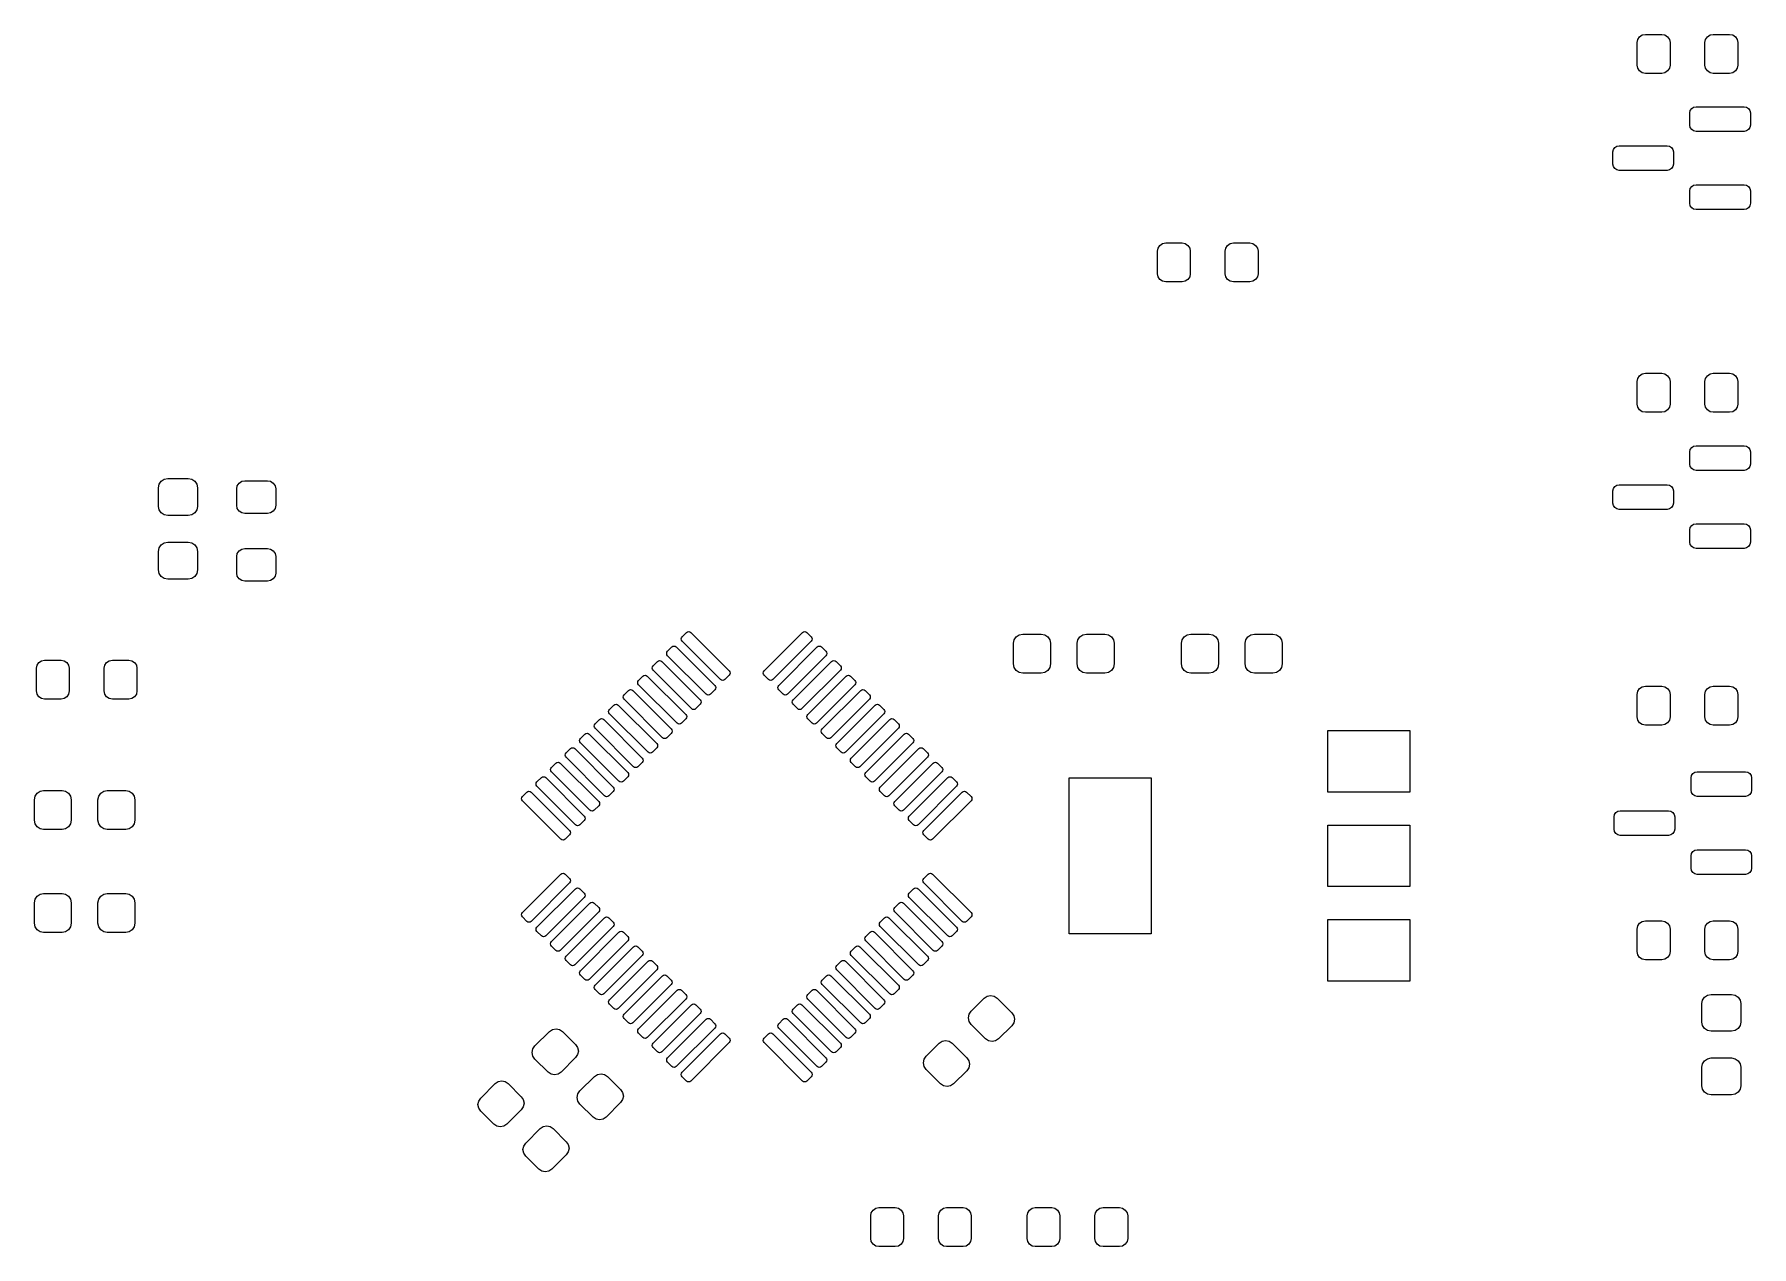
# Model space of a CAD drawing. Extents: x 118.7 to 160.5, y -100.3 to -70.8.
import ezdxf

# ---------------------------------------------------------------- set-up
doc = ezdxf.new("R2010")
doc.units = 0
doc.layers.add('BLACK', color=7, linetype='CONTINUOUS')

msp = doc.modelspace()

# ---------------------------------------------------------------- linework, layer by layer
at = {"layer": 'BLACK', "linetype": 'CONTINUOUS'}
for p, q in [((157.716, -70.972), (157.731224, -70.895463)), ((157.716, -71.522), (157.716, -70.972)), ((157.731224, -70.895463), (157.774579, -70.830579)), ((157.774579, -70.830579), (157.839463, -70.787224)), ((157.839463, -70.787224), (157.916, -70.772)), ((157.916, -70.772), (158.316, -70.772)), ((158.316, -70.772), (158.392537, -70.787224)), ((158.392537, -70.787224), (158.457421, -70.830579)), ((158.457421, -70.830579), (158.500776, -70.895463)), ((158.500776, -70.895463), (158.516, -70.972)), ((158.516, -70.972), (158.516, -71.522)), ((159.366, -70.972), (159.381224, -70.895463)), ((159.366, -71.522), (159.366, -70.972)), ((159.381224, -70.895463), (159.424579, -70.830579)), ((159.424579, -70.830579), (159.489463, -70.787224)), ((159.489463, -70.787224), (159.566, -70.772)), ((159.566, -70.772), (159.966, -70.772)), ((159.966, -70.772), (160.042537, -70.787224)), ((160.042537, -70.787224), (160.107421, -70.830579)), ((160.107421, -70.830579), (160.150776, -70.895463)), ((160.150776, -70.895463), (160.166, -70.972)), ((160.166, -70.972), (160.166, -71.522)), ((157.731224, -71.598537), (157.716, -71.522)), ((158.516, -71.522), (158.500776, -71.598537)), ((159.381224, -71.598537), (159.366, -71.522)), ((160.166, -71.522), (160.150776, -71.598537)), ((157.774579, -71.663421), (157.731224, -71.598537)), ((157.839463, -71.706776), (157.774579, -71.663421)), ((157.916, -71.722), (157.839463, -71.706776)), ((158.316, -71.722), (157.916, -71.722)), ((158.392537, -71.706776), (158.316, -71.722)), ((158.457421, -71.663421), (158.392537, -71.706776)), ((158.500776, -71.598537), (158.457421, -71.663421)), ((159.424579, -71.663421), (159.381224, -71.598537)), ((159.489463, -71.706776), (159.424579, -71.663421)), ((159.566, -71.722), (159.489463, -71.706776)), ((159.966, -71.722), (159.566, -71.722)), ((160.042537, -71.706776), (159.966, -71.722)), ((160.107421, -71.663421), (160.042537, -71.706776)), ((160.150776, -71.598537), (160.107421, -71.663421)), ((158.9985, -72.687), (159.009918, -72.629597)), ((158.9985, -72.987), (158.9985, -72.687)), ((159.009918, -72.629597), (159.042434, -72.580934)), ((159.042434, -72.580934), (159.091097, -72.548418)), ((159.091097, -72.548418), (159.1485, -72.537)), ((159.1485, -72.537), (160.3235, -72.537)), ((160.3235, -72.537), (160.380903, -72.548418)), ((160.380903, -72.548418), (160.429566, -72.580934)), ((160.429566, -72.580934), (160.462082, -72.629597)), ((160.462082, -72.629597), (160.4735, -72.687)), ((160.4735, -72.687), (160.4735, -72.987)), ((159.009918, -73.044403), (158.9985, -72.987)), ((159.042434, -73.093066), (159.009918, -73.044403)), ((159.091097, -73.125582), (159.042434, -73.093066)), ((159.1485, -73.137), (159.091097, -73.125582)), ((160.3235, -73.137), (159.1485, -73.137)), ((160.380903, -73.125582), (160.3235, -73.137)), ((160.429566, -73.093066), (160.380903, -73.125582)), ((160.462082, -73.044403), (160.429566, -73.093066)), ((160.4735, -72.987), (160.462082, -73.044403)), ((157.1235, -73.637), (157.134918, -73.579597)), ((157.134918, -73.579597), (157.167434, -73.530934)), ((157.167434, -73.530934), (157.216097, -73.498418)), ((157.216097, -73.498418), (157.2735, -73.487)), ((157.2735, -73.487), (158.4485, -73.487)), ((158.4485, -73.487), (158.505903, -73.498418)), ((158.505903, -73.498418), (158.554566, -73.530934)), ((158.554566, -73.530934), (158.587082, -73.579597)), ((158.587082, -73.579597), (158.5985, -73.637)), ((157.1235, -73.937), (157.1235, -73.637)), ((157.134918, -73.994403), (157.1235, -73.937)), ((157.167434, -74.043066), (157.134918, -73.994403)), ((158.587082, -73.994403), (158.554566, -74.043066)), ((158.5985, -73.937), (158.587082, -73.994403)), ((158.5985, -73.637), (158.5985, -73.937)), ((157.216097, -74.075582), (157.167434, -74.043066)), ((157.2735, -74.087), (157.216097, -74.075582)), ((158.4485, -74.087), (157.2735, -74.087)), ((158.505903, -74.075582), (158.4485, -74.087)), ((158.554566, -74.043066), (158.505903, -74.075582)), ((159.042434, -74.480934), (159.091097, -74.448418)), ((159.091097, -74.448418), (159.1485, -74.437)), ((159.1485, -74.437), (160.3235, -74.437)), ((160.3235, -74.437), (160.380903, -74.448418)), ((160.380903, -74.448418), (160.429566, -74.480934)), ((158.9985, -74.587), (159.009918, -74.529597)), ((158.9985, -74.887), (158.9985, -74.587)), ((159.009918, -74.529597), (159.042434, -74.480934)), ((160.429566, -74.480934), (160.462082, -74.529597)), ((160.462082, -74.529597), (160.4735, -74.587)), ((160.4735, -74.587), (160.4735, -74.887)), ((159.009918, -74.944403), (158.9985, -74.887)), ((159.042434, -74.993066), (159.009918, -74.944403)), ((159.091097, -75.025582), (159.042434, -74.993066)), ((159.1485, -75.037), (159.091097, -75.025582)), ((160.3235, -75.037), (159.1485, -75.037)), ((160.380903, -75.025582), (160.3235, -75.037)), ((160.429566, -74.993066), (160.380903, -75.025582)), ((160.462082, -74.944403), (160.429566, -74.993066)), ((160.4735, -74.887), (160.462082, -74.944403)), ((146.031, -76.052), (146.046224, -75.975463)), ((146.031, -76.602), (146.031, -76.052)), ((146.046224, -75.975463), (146.089579, -75.910579)), ((146.089579, -75.910579), (146.154463, -75.867224)), ((146.154463, -75.867224), (146.231, -75.852)), ((146.231, -75.852), (146.631, -75.852)), ((146.631, -75.852), (146.707537, -75.867224)), ((146.707537, -75.867224), (146.772421, -75.910579)), ((146.772421, -75.910579), (146.815776, -75.975463)), ((146.815776, -75.975463), (146.831, -76.052)), ((146.831, -76.052), (146.831, -76.602)), ((147.681, -76.052), (147.696224, -75.975463)), ((147.681, -76.602), (147.681, -76.052)), ((147.696224, -75.975463), (147.739579, -75.910579)), ((147.739579, -75.910579), (147.804463, -75.867224)), ((147.804463, -75.867224), (147.881, -75.852)), ((147.881, -75.852), (148.281, -75.852)), ((148.281, -75.852), (148.357537, -75.867224)), ((148.357537, -75.867224), (148.422421, -75.910579)), ((148.422421, -75.910579), (148.465776, -75.975463)), ((148.465776, -75.975463), (148.481, -76.052)), ((148.481, -76.052), (148.481, -76.602)), ((146.046224, -76.678537), (146.031, -76.602)), ((146.089579, -76.743421), (146.046224, -76.678537)), ((146.154463, -76.786776), (146.089579, -76.743421)), ((146.231, -76.802), (146.154463, -76.786776)), ((146.631, -76.802), (146.231, -76.802)), ((146.707537, -76.786776), (146.631, -76.802)), ((146.772421, -76.743421), (146.707537, -76.786776)), ((146.815776, -76.678537), (146.772421, -76.743421)), ((146.831, -76.602), (146.815776, -76.678537)), ((147.696224, -76.678537), (147.681, -76.602)), ((147.739579, -76.743421), (147.696224, -76.678537)), ((147.804463, -76.786776), (147.739579, -76.743421)), ((147.881, -76.802), (147.804463, -76.786776)), ((148.281, -76.802), (147.881, -76.802)), ((148.357537, -76.786776), (148.281, -76.802)), ((148.422421, -76.743421), (148.357537, -76.786776)), ((148.465776, -76.678537), (148.422421, -76.743421)), ((148.481, -76.602), (148.465776, -76.678537)), ((157.774579, -79.085579), (157.839463, -79.042224)), ((157.839463, -79.042224), (157.916, -79.027)), ((157.916, -79.027), (158.316, -79.027)), ((158.316, -79.027), (158.392537, -79.042224)), ((158.392537, -79.042224), (158.457421, -79.085579)), ((159.424579, -79.085579), (159.489463, -79.042224)), ((159.489463, -79.042224), (159.566, -79.027)), ((159.566, -79.027), (159.966, -79.027)), ((159.966, -79.027), (160.042537, -79.042224)), ((160.042537, -79.042224), (160.107421, -79.085579)), ((157.716, -79.227), (157.731224, -79.150463)), ((157.716, -79.777), (157.716, -79.227)), ((157.731224, -79.150463), (157.774579, -79.085579)), ((158.457421, -79.085579), (158.500776, -79.150463)), ((158.500776, -79.150463), (158.516, -79.227)), ((158.516, -79.227), (158.516, -79.777)), ((159.366, -79.227), (159.381224, -79.150463)), ((159.366, -79.777), (159.366, -79.227)), ((159.381224, -79.150463), (159.424579, -79.085579)), ((160.107421, -79.085579), (160.150776, -79.150463)), ((160.150776, -79.150463), (160.166, -79.227)), ((160.166, -79.227), (160.166, -79.777)), ((157.731224, -79.853537), (157.716, -79.777)), ((157.774579, -79.918421), (157.731224, -79.853537)), ((158.500776, -79.853537), (158.457421, -79.918421)), ((158.516, -79.777), (158.500776, -79.853537)), ((159.381224, -79.853537), (159.366, -79.777)), ((159.424579, -79.918421), (159.381224, -79.853537)), ((160.150776, -79.853537), (160.107421, -79.918421)), ((160.166, -79.777), (160.150776, -79.853537)), ((157.839463, -79.961776), (157.774579, -79.918421)), ((157.916, -79.977), (157.839463, -79.961776)), ((158.316, -79.977), (157.916, -79.977)), ((158.392537, -79.961776), (158.316, -79.977)), ((158.457421, -79.918421), (158.392537, -79.961776)), ((159.489463, -79.961776), (159.424579, -79.918421)), ((159.566, -79.977), (159.489463, -79.961776)), ((159.966, -79.977), (159.566, -79.977)), ((160.042537, -79.961776), (159.966, -79.977)), ((160.107421, -79.918421), (160.042537, -79.961776)), ((158.9985, -80.942), (159.009918, -80.884597)), ((158.9985, -81.242), (158.9985, -80.942)), ((159.009918, -80.884597), (159.042434, -80.835934)), ((159.042434, -80.835934), (159.091097, -80.803418)), ((159.091097, -80.803418), (159.1485, -80.792)), ((159.1485, -80.792), (160.3235, -80.792)), ((160.3235, -80.792), (160.380903, -80.803418)), ((160.380903, -80.803418), (160.429566, -80.835934)), ((160.429566, -80.835934), (160.462082, -80.884597)), ((160.462082, -80.884597), (160.4735, -80.942)), ((160.4735, -80.942), (160.4735, -81.242)), ((159.009918, -81.299403), (158.9985, -81.242)), ((159.042434, -81.348066), (159.009918, -81.299403)), ((159.091097, -81.380582), (159.042434, -81.348066)), ((159.1485, -81.392), (159.091097, -81.380582)), ((160.3235, -81.392), (159.1485, -81.392)), ((160.380903, -81.380582), (160.3235, -81.392)), ((160.429566, -81.348066), (160.380903, -81.380582)), ((160.462082, -81.299403), (160.429566, -81.348066)), ((160.4735, -81.242), (160.462082, -81.299403)), ((121.699, -81.817), (121.716127, -81.730896)), ((121.699, -82.267), (121.699, -81.817)), ((121.716127, -81.730896), (121.764901, -81.657901)), ((121.764901, -81.657901), (121.837896, -81.609127)), ((121.837896, -81.609127), (121.924, -81.592)), ((121.924, -81.592), (122.424, -81.592)), ((122.424, -81.592), (122.510104, -81.609127)), ((122.510104, -81.609127), (122.583099, -81.657901)), ((122.583099, -81.657901), (122.631873, -81.730896)), ((122.631873, -81.730896), (122.649, -81.817)), ((122.649, -81.817), (122.649, -82.267)), ((123.604, -81.842), (123.619224, -81.765463)), ((123.604, -82.242), (123.604, -81.842)), ((123.619224, -81.765463), (123.662579, -81.700579)), ((123.662579, -81.700579), (123.727463, -81.657224)), ((123.727463, -81.657224), (123.804, -81.642)), ((123.804, -81.642), (124.354, -81.642)), ((124.354, -81.642), (124.430537, -81.657224)), ((124.430537, -81.657224), (124.495421, -81.700579)), ((124.495421, -81.700579), (124.538776, -81.765463)), ((124.538776, -81.765463), (124.554, -81.842)), ((124.554, -81.842), (124.554, -82.242)), ((157.1235, -81.892), (157.134918, -81.834597)), ((157.1235, -82.192), (157.1235, -81.892)), ((157.134918, -81.834597), (157.167434, -81.785934)), ((157.167434, -81.785934), (157.216097, -81.753418)), ((157.216097, -81.753418), (157.2735, -81.742)), ((157.2735, -81.742), (158.4485, -81.742)), ((158.4485, -81.742), (158.505903, -81.753418)), ((158.505903, -81.753418), (158.554566, -81.785934)), ((158.554566, -81.785934), (158.587082, -81.834597)), ((158.587082, -81.834597), (158.5985, -81.892)), ((158.5985, -81.892), (158.5985, -82.192)), ((121.716127, -82.353104), (121.699, -82.267)), ((121.764901, -82.426099), (121.716127, -82.353104)), ((122.631873, -82.353104), (122.583099, -82.426099)), ((122.649, -82.267), (122.631873, -82.353104)), ((123.619224, -82.318537), (123.604, -82.242)), ((123.662579, -82.383421), (123.619224, -82.318537)), ((123.727463, -82.426776), (123.662579, -82.383421)), ((124.495421, -82.383421), (124.430537, -82.426776)), ((124.538776, -82.318537), (124.495421, -82.383421)), ((124.554, -82.242), (124.538776, -82.318537)), ((157.134918, -82.249403), (157.1235, -82.192)), ((157.167434, -82.298066), (157.134918, -82.249403)), ((157.216097, -82.330582), (157.167434, -82.298066)), ((157.2735, -82.342), (157.216097, -82.330582)), ((158.4485, -82.342), (157.2735, -82.342)), ((158.505903, -82.330582), (158.4485, -82.342)), ((158.554566, -82.298066), (158.505903, -82.330582)), ((158.587082, -82.249403), (158.554566, -82.298066)), ((158.5985, -82.192), (158.587082, -82.249403)), ((121.837896, -82.474873), (121.764901, -82.426099)), ((121.924, -82.492), (121.837896, -82.474873)), ((122.424, -82.492), (121.924, -82.492)), ((122.510104, -82.474873), (122.424, -82.492)), ((122.583099, -82.426099), (122.510104, -82.474873)), ((123.804, -82.442), (123.727463, -82.426776)), ((124.354, -82.442), (123.804, -82.442)), ((124.430537, -82.426776), (124.354, -82.442)), ((158.9985, -82.842), (159.009918, -82.784597)), ((159.009918, -82.784597), (159.042434, -82.735934)), ((159.042434, -82.735934), (159.091097, -82.703418)), ((159.091097, -82.703418), (159.1485, -82.692)), ((159.1485, -82.692), (160.3235, -82.692)), ((160.3235, -82.692), (160.380903, -82.703418)), ((160.380903, -82.703418), (160.429566, -82.735934)), ((160.429566, -82.735934), (160.462082, -82.784597)), ((160.462082, -82.784597), (160.4735, -82.842)), ((121.716127, -83.280896), (121.764901, -83.207901)), ((121.764901, -83.207901), (121.837896, -83.159127)), ((121.837896, -83.159127), (121.924, -83.142)), ((121.924, -83.142), (122.424, -83.142)), ((122.424, -83.142), (122.510104, -83.159127)), ((122.510104, -83.159127), (122.583099, -83.207901)), ((122.583099, -83.207901), (122.631873, -83.280896)), ((158.9985, -83.142), (158.9985, -82.842)), ((159.009918, -83.199403), (158.9985, -83.142)), ((159.042434, -83.248066), (159.009918, -83.199403)), ((160.462082, -83.199403), (160.429566, -83.248066)), ((160.4735, -83.142), (160.462082, -83.199403)), ((160.4735, -82.842), (160.4735, -83.142)), ((121.699, -83.367), (121.716127, -83.280896)), ((121.699, -83.817), (121.699, -83.367)), ((122.631873, -83.280896), (122.649, -83.367)), ((122.649, -83.367), (122.649, -83.817)), ((123.604, -83.492), (123.619224, -83.415463)), ((123.604, -83.892), (123.604, -83.492)), ((123.619224, -83.415463), (123.662579, -83.350579)), ((123.662579, -83.350579), (123.727463, -83.307224)), ((123.727463, -83.307224), (123.804, -83.292)), ((123.804, -83.292), (124.354, -83.292)), ((124.354, -83.292), (124.430537, -83.307224)), ((124.430537, -83.307224), (124.495421, -83.350579)), ((124.495421, -83.350579), (124.538776, -83.415463)), ((124.538776, -83.415463), (124.554, -83.492)), ((124.554, -83.492), (124.554, -83.892)), ((159.091097, -83.280582), (159.042434, -83.248066)), ((159.1485, -83.292), (159.091097, -83.280582)), ((160.3235, -83.292), (159.1485, -83.292)), ((160.380903, -83.280582), (160.3235, -83.292)), ((160.429566, -83.248066), (160.380903, -83.280582)), ((121.716127, -83.903104), (121.699, -83.817)), ((121.764901, -83.976099), (121.716127, -83.903104)), ((121.837896, -84.024873), (121.764901, -83.976099)), ((121.924, -84.042), (121.837896, -84.024873)), ((122.424, -84.042), (121.924, -84.042)), ((122.510104, -84.024873), (122.424, -84.042)), ((122.583099, -83.976099), (122.510104, -84.024873)), ((122.631873, -83.903104), (122.583099, -83.976099)), ((122.649, -83.817), (122.631873, -83.903104)), ((123.619224, -83.968537), (123.604, -83.892)), ((123.662579, -84.033421), (123.619224, -83.968537)), ((123.727463, -84.076776), (123.662579, -84.033421)), ((124.495421, -84.033421), (124.430537, -84.076776)), ((124.538776, -83.968537), (124.495421, -84.033421)), ((124.554, -83.892), (124.538776, -83.968537)), ((123.804, -84.092), (123.727463, -84.076776)), ((124.354, -84.092), (123.804, -84.092)), ((124.430537, -84.076776), (124.354, -84.092)), ((134.559985, -85.338505), (134.584316, -85.322247)), ((134.584316, -85.322247), (134.613018, -85.316538)), ((134.613018, -85.316538), (134.641719, -85.322247)), ((134.641719, -85.322247), (134.666051, -85.338505)), ((137.388411, -85.338505), (137.412743, -85.322247)), ((137.412743, -85.322247), (137.441444, -85.316538)), ((137.441444, -85.316538), (137.470146, -85.322247)), ((137.470146, -85.322247), (137.494477, -85.338505)), ((134.100365, -85.798125), (134.206431, -85.692059)), ((134.206431, -85.692059), (134.230762, -85.675801)), ((134.230762, -85.675801), (134.259464, -85.670092)), ((134.259464, -85.670092), (134.288165, -85.675801)), ((134.288165, -85.675801), (134.312497, -85.692059)), ((134.312497, -85.692059), (135.249413, -86.628975)), ((134.431952, -85.497604), (134.437661, -85.468902)), ((134.437661, -85.526305), (134.431952, -85.497604)), ((134.437661, -85.468902), (134.453919, -85.444571)), ((134.453919, -85.550637), (134.437661, -85.526305)), ((134.453919, -85.444571), (134.559985, -85.338505)), ((135.390835, -86.487553), (134.453919, -85.550637)), ((134.666051, -85.338505), (135.602967, -86.275421)), ((136.451495, -86.275421), (137.388411, -85.338505)), ((137.600543, -85.550637), (136.663627, -86.487553)), ((136.805049, -86.628975), (137.741965, -85.692059)), ((137.494477, -85.338505), (137.600543, -85.444571)), ((137.600543, -85.444571), (137.616801, -85.468902)), ((137.616801, -85.526305), (137.600543, -85.550637)), ((137.616801, -85.468902), (137.62251, -85.497604)), ((137.62251, -85.497604), (137.616801, -85.526305)), ((137.741965, -85.692059), (137.766297, -85.675801)), ((137.766297, -85.675801), (137.794998, -85.670092)), ((137.794998, -85.670092), (137.8237, -85.675801)), ((137.8237, -85.675801), (137.848031, -85.692059)), ((137.848031, -85.692059), (137.954097, -85.798125)), ((142.526, -85.602), (142.543127, -85.515896)), ((142.526, -86.102), (142.526, -85.602)), ((142.543127, -85.515896), (142.591901, -85.442901)), ((142.591901, -85.442901), (142.664896, -85.394127)), ((142.664896, -85.394127), (142.751, -85.377)), ((142.751, -85.377), (143.201, -85.377)), ((143.201, -85.377), (143.287104, -85.394127)), ((143.287104, -85.394127), (143.360099, -85.442901)), ((143.360099, -85.442901), (143.408873, -85.515896)), ((143.408873, -85.515896), (143.426, -85.602)), ((143.426, -85.602), (143.426, -86.102)), ((144.076, -85.602), (144.093127, -85.515896)), ((144.076, -86.102), (144.076, -85.602)), ((144.093127, -85.515896), (144.141901, -85.442901)), ((144.141901, -85.442901), (144.214896, -85.394127)), ((144.214896, -85.394127), (144.301, -85.377)), ((144.301, -85.377), (144.751, -85.377)), ((144.751, -85.377), (144.837104, -85.394127)), ((144.837104, -85.394127), (144.910099, -85.442901)), ((144.910099, -85.442901), (144.958873, -85.515896)), ((144.958873, -85.515896), (144.976, -85.602)), ((144.976, -85.602), (144.976, -86.102)), ((146.616, -85.602), (146.633127, -85.515896)), ((146.616, -86.102), (146.616, -85.602)), ((146.633127, -85.515896), (146.681901, -85.442901)), ((146.681901, -85.442901), (146.754896, -85.394127)), ((146.754896, -85.394127), (146.841, -85.377)), ((146.841, -85.377), (147.291, -85.377)), ((147.291, -85.377), (147.377104, -85.394127)), ((147.377104, -85.394127), (147.450099, -85.442901)), ((147.450099, -85.442901), (147.498873, -85.515896)), ((147.498873, -85.515896), (147.516, -85.602)), ((147.516, -85.602), (147.516, -86.102)), ((148.166, -85.602), (148.183127, -85.515896)), ((148.166, -86.102), (148.166, -85.602)), ((148.183127, -85.515896), (148.231901, -85.442901)), ((148.231901, -85.442901), (148.304896, -85.394127)), ((148.304896, -85.394127), (148.391, -85.377)), ((148.391, -85.377), (148.841, -85.377)), ((148.841, -85.377), (148.927104, -85.394127)), ((148.927104, -85.394127), (149.000099, -85.442901)), ((149.000099, -85.442901), (149.048873, -85.515896)), ((149.048873, -85.515896), (149.066, -85.602)), ((149.066, -85.602), (149.066, -86.102)), ((118.726, -86.212), (118.741224, -86.135463)), ((118.741224, -86.135463), (118.784579, -86.070579)), ((118.784579, -86.070579), (118.849463, -86.027224)), ((118.849463, -86.027224), (118.926, -86.012)), ((118.926, -86.012), (119.326, -86.012)), ((119.326, -86.012), (119.402537, -86.027224)), ((119.402537, -86.027224), (119.467421, -86.070579)), ((119.467421, -86.070579), (119.510776, -86.135463)), ((119.510776, -86.135463), (119.526, -86.212)), ((120.376, -86.212), (120.391224, -86.135463)), ((120.391224, -86.135463), (120.434579, -86.070579)), ((120.434579, -86.070579), (120.499463, -86.027224)), ((120.499463, -86.027224), (120.576, -86.012)), ((120.576, -86.012), (120.976, -86.012)), ((120.976, -86.012), (121.052537, -86.027224)), ((121.052537, -86.027224), (121.117421, -86.070579)), ((121.117421, -86.070579), (121.160776, -86.135463)), ((121.160776, -86.135463), (121.176, -86.212)), ((133.730554, -86.176009), (133.746812, -86.151678)), ((133.746812, -86.151678), (133.852878, -86.045612)), ((133.852878, -86.045612), (133.877209, -86.029354)), ((133.877209, -86.029354), (133.905911, -86.023645)), ((133.905911, -86.023645), (133.934612, -86.029354)), ((133.934612, -86.029354), (133.958944, -86.045612)), ((133.958944, -86.045612), (134.89586, -86.982528)), ((134.078398, -85.851158), (134.084107, -85.822456)), ((134.084107, -85.879859), (134.078398, -85.851158)), ((134.084107, -85.822456), (134.100365, -85.798125)), ((134.100365, -85.904191), (134.084107, -85.879859)), ((135.037281, -86.841107), (134.100365, -85.904191)), ((137.954097, -85.904191), (137.017181, -86.841107)), ((137.158602, -86.982528), (138.095518, -86.045612)), ((137.954097, -85.798125), (137.970355, -85.822456)), ((137.970355, -85.879859), (137.954097, -85.904191)), ((137.970355, -85.822456), (137.976064, -85.851158)), ((137.976064, -85.851158), (137.970355, -85.879859)), ((138.095518, -86.045612), (138.11985, -86.029354)), ((138.11985, -86.029354), (138.148551, -86.023645)), ((138.148551, -86.023645), (138.177253, -86.029354)), ((138.177253, -86.029354), (138.201584, -86.045612)), ((138.201584, -86.045612), (138.30765, -86.151678)), ((138.30765, -86.151678), (138.323908, -86.176009)), ((142.543127, -86.188104), (142.526, -86.102)), ((143.426, -86.102), (143.408873, -86.188104)), ((144.093127, -86.188104), (144.076, -86.102)), ((144.976, -86.102), (144.958873, -86.188104)), ((146.633127, -86.188104), (146.616, -86.102)), ((147.516, -86.102), (147.498873, -86.188104)), ((148.183127, -86.188104), (148.166, -86.102)), ((149.066, -86.102), (149.048873, -86.188104)), ((118.726, -86.762), (118.726, -86.212)), ((119.526, -86.212), (119.526, -86.762)), ((120.376, -86.762), (120.376, -86.212)), ((121.176, -86.212), (121.176, -86.762)), ((133.371291, -86.558265), (133.377, -86.529563)), ((133.377, -86.586966), (133.371291, -86.558265)), ((133.377, -86.529563), (133.393258, -86.505232)), ((133.393258, -86.505232), (133.499324, -86.399166)), ((133.499324, -86.399166), (133.523655, -86.382908)), ((133.523655, -86.382908), (133.552357, -86.377199)), ((133.552357, -86.377199), (133.581058, -86.382908)), ((133.581058, -86.382908), (133.60539, -86.399166)), ((133.60539, -86.399166), (134.542306, -87.336082)), ((133.724845, -86.204711), (133.730554, -86.176009)), ((133.730554, -86.233412), (133.724845, -86.204711)), ((133.746812, -86.257744), (133.730554, -86.233412)), ((134.683728, -87.19466), (133.746812, -86.257744)), ((135.415167, -86.503811), (135.390835, -86.487553)), ((135.443868, -86.50952), (135.415167, -86.503811)), ((135.47257, -86.503811), (135.443868, -86.50952)), ((135.496901, -86.487553), (135.47257, -86.503811)), ((135.602967, -86.381487), (135.496901, -86.487553)), ((135.602967, -86.275421), (135.619225, -86.299753)), ((135.619225, -86.357156), (135.602967, -86.381487)), ((135.619225, -86.299753), (135.624934, -86.328454)), ((135.624934, -86.328454), (135.619225, -86.357156)), ((136.429528, -86.328454), (136.435237, -86.299753)), ((136.435237, -86.357156), (136.429528, -86.328454)), ((136.435237, -86.299753), (136.451495, -86.275421)), ((136.451495, -86.381487), (136.435237, -86.357156)), ((136.557561, -86.487553), (136.451495, -86.381487)), ((136.581892, -86.503811), (136.557561, -86.487553)), ((136.610594, -86.50952), (136.581892, -86.503811)), ((136.639295, -86.503811), (136.610594, -86.50952)), ((136.663627, -86.487553), (136.639295, -86.503811)), ((138.30765, -86.257744), (137.370734, -87.19466)), ((137.512156, -87.336082), (138.449072, -86.399166)), ((138.323908, -86.233412), (138.30765, -86.257744)), ((138.323908, -86.176009), (138.329617, -86.204711)), ((138.329617, -86.204711), (138.323908, -86.233412)), ((138.449072, -86.399166), (138.473404, -86.382908)), ((138.473404, -86.382908), (138.502105, -86.377199)), ((138.502105, -86.377199), (138.530807, -86.382908)), ((138.530807, -86.382908), (138.555138, -86.399166)), ((138.555138, -86.399166), (138.661204, -86.505232)), ((138.661204, -86.505232), (138.677462, -86.529563)), ((138.677462, -86.529563), (138.683171, -86.558265)), ((138.683171, -86.558265), (138.677462, -86.586966)), ((142.591901, -86.261099), (142.543127, -86.188104)), ((142.664896, -86.309873), (142.591901, -86.261099)), ((142.751, -86.327), (142.664896, -86.309873)), ((143.201, -86.327), (142.751, -86.327)), ((143.287104, -86.309873), (143.201, -86.327)), ((143.360099, -86.261099), (143.287104, -86.309873)), ((143.408873, -86.188104), (143.360099, -86.261099)), ((144.141901, -86.261099), (144.093127, -86.188104)), ((144.214896, -86.309873), (144.141901, -86.261099)), ((144.301, -86.327), (144.214896, -86.309873)), ((144.751, -86.327), (144.301, -86.327)), ((144.837104, -86.309873), (144.751, -86.327)), ((144.910099, -86.261099), (144.837104, -86.309873)), ((144.958873, -86.188104), (144.910099, -86.261099)), ((146.681901, -86.261099), (146.633127, -86.188104)), ((146.754896, -86.309873), (146.681901, -86.261099)), ((146.841, -86.327), (146.754896, -86.309873)), ((147.291, -86.327), (146.841, -86.327)), ((147.377104, -86.309873), (147.291, -86.327)), ((147.450099, -86.261099), (147.377104, -86.309873)), ((147.498873, -86.188104), (147.450099, -86.261099)), ((148.231901, -86.261099), (148.183127, -86.188104)), ((148.304896, -86.309873), (148.231901, -86.261099)), ((148.391, -86.327), (148.304896, -86.309873)), ((148.841, -86.327), (148.391, -86.327)), ((148.927104, -86.309873), (148.841, -86.327)), ((149.000099, -86.261099), (148.927104, -86.309873)), ((149.048873, -86.188104), (149.000099, -86.261099)), ((118.741224, -86.838537), (118.726, -86.762)), ((118.784579, -86.903421), (118.741224, -86.838537)), ((118.849463, -86.946776), (118.784579, -86.903421)), ((118.926, -86.962), (118.849463, -86.946776)), ((119.326, -86.962), (118.926, -86.962)), ((119.402537, -86.946776), (119.326, -86.962)), ((119.467421, -86.903421), (119.402537, -86.946776)), ((119.510776, -86.838537), (119.467421, -86.903421)), ((119.526, -86.762), (119.510776, -86.838537)), ((120.391224, -86.838537), (120.376, -86.762)), ((120.434579, -86.903421), (120.391224, -86.838537)), ((120.499463, -86.946776), (120.434579, -86.903421)), ((120.576, -86.962), (120.499463, -86.946776)), ((120.976, -86.962), (120.576, -86.962)), ((121.052537, -86.946776), (120.976, -86.962)), ((121.117421, -86.903421), (121.052537, -86.946776)), ((121.160776, -86.838537), (121.117421, -86.903421)), ((121.176, -86.762), (121.160776, -86.838537)), ((133.017738, -86.911818), (133.023447, -86.883116)), ((133.023447, -86.940519), (133.017738, -86.911818)), ((133.023447, -86.883116), (133.039705, -86.858785)), ((133.039705, -86.964851), (133.023447, -86.940519)), ((133.039705, -86.858785), (133.145771, -86.752719)), ((133.976621, -87.901767), (133.039705, -86.964851)), ((133.145771, -86.752719), (133.170102, -86.736461)), ((133.170102, -86.736461), (133.198804, -86.730752)), ((133.198804, -86.730752), (133.227505, -86.736461)), ((133.227505, -86.736461), (133.251837, -86.752719)), ((133.251837, -86.752719), (134.188753, -87.689635)), ((133.393258, -86.611298), (133.377, -86.586966)), ((134.330174, -87.548214), (133.393258, -86.611298)), ((134.89586, -86.982528), (134.912118, -87.00686)), ((135.061613, -86.857365), (135.037281, -86.841107)), ((135.090314, -86.863074), (135.061613, -86.857365)), ((135.119016, -86.857365), (135.090314, -86.863074)), ((135.143347, -86.841107), (135.119016, -86.857365)), ((135.249413, -86.735041), (135.143347, -86.841107)), ((135.249413, -86.628975), (135.265671, -86.653307)), ((135.265671, -86.71071), (135.249413, -86.735041)), ((135.265671, -86.653307), (135.27138, -86.682008)), ((135.27138, -86.682008), (135.265671, -86.71071)), ((136.783082, -86.682008), (136.788791, -86.653307)), ((136.788791, -86.71071), (136.783082, -86.682008)), ((136.788791, -86.653307), (136.805049, -86.628975)), ((136.805049, -86.735041), (136.788791, -86.71071)), ((136.911115, -86.841107), (136.805049, -86.735041)), ((136.935446, -86.857365), (136.911115, -86.841107)), ((136.964148, -86.863074), (136.935446, -86.857365)), ((136.992849, -86.857365), (136.964148, -86.863074)), ((137.017181, -86.841107), (136.992849, -86.857365)), ((137.142344, -87.00686), (137.158602, -86.982528)), ((138.661204, -86.611298), (137.724288, -87.548214)), ((137.865709, -87.689635), (138.802625, -86.752719)), ((139.014757, -86.964851), (138.077841, -87.901767)), ((138.677462, -86.586966), (138.661204, -86.611298)), ((138.802625, -86.752719), (138.826957, -86.736461)), ((138.826957, -86.736461), (138.855658, -86.730752)), ((138.855658, -86.730752), (138.88436, -86.736461)), ((138.88436, -86.736461), (138.908691, -86.752719)), ((138.908691, -86.752719), (139.014757, -86.858785)), ((139.014757, -86.858785), (139.031015, -86.883116)), ((139.031015, -86.940519), (139.014757, -86.964851)), ((139.031015, -86.883116), (139.036724, -86.911818)), ((139.036724, -86.911818), (139.031015, -86.940519)), ((157.716, -86.847), (157.731224, -86.770463)), ((157.716, -87.397), (157.716, -86.847)), ((157.731224, -86.770463), (157.774579, -86.705579)), ((157.774579, -86.705579), (157.839463, -86.662224)), ((157.839463, -86.662224), (157.916, -86.647)), ((157.916, -86.647), (158.316, -86.647)), ((158.316, -86.647), (158.392537, -86.662224)), ((158.392537, -86.662224), (158.457421, -86.705579)), ((158.457421, -86.705579), (158.500776, -86.770463)), ((158.500776, -86.770463), (158.516, -86.847)), ((158.516, -86.847), (158.516, -87.397)), ((159.366, -86.847), (159.381224, -86.770463)), ((159.366, -87.397), (159.366, -86.847)), ((159.381224, -86.770463), (159.424579, -86.705579)), ((159.424579, -86.705579), (159.489463, -86.662224)), ((159.489463, -86.662224), (159.566, -86.647)), ((159.566, -86.647), (159.966, -86.647)), ((159.966, -86.647), (160.042537, -86.662224)), ((160.042537, -86.662224), (160.107421, -86.705579)), ((160.107421, -86.705579), (160.150776, -86.770463)), ((160.150776, -86.770463), (160.166, -86.847)), ((160.166, -86.847), (160.166, -87.397)), ((132.664185, -87.265371), (132.669894, -87.236669)), ((132.669894, -87.294072), (132.664185, -87.265371)), ((132.669894, -87.236669), (132.686152, -87.212338)), ((132.686152, -87.318404), (132.669894, -87.294072)), ((132.686152, -87.212338), (132.792218, -87.106272)), ((133.623068, -88.25532), (132.686152, -87.318404)), ((132.792218, -87.106272), (132.816549, -87.090014)), ((132.816549, -87.090014), (132.845251, -87.084305)), ((132.845251, -87.084305), (132.873952, -87.090014)), ((132.873952, -87.090014), (132.898284, -87.106272)), ((132.898284, -87.106272), (133.8352, -88.043188)), ((134.542306, -87.336082), (134.558564, -87.360414)), ((134.558564, -87.417817), (134.542306, -87.442148)), ((134.558564, -87.360414), (134.564273, -87.389115)), ((134.564273, -87.389115), (134.558564, -87.417817)), ((134.70806, -87.210918), (134.683728, -87.19466)), ((134.736761, -87.216627), (134.70806, -87.210918)), ((134.765463, -87.210918), (134.736761, -87.216627)), ((134.789794, -87.19466), (134.765463, -87.210918)), ((134.89586, -87.088594), (134.789794, -87.19466)), ((134.912118, -87.064263), (134.89586, -87.088594)), ((134.912118, -87.00686), (134.917827, -87.035561)), ((134.917827, -87.035561), (134.912118, -87.064263)), ((137.136635, -87.035561), (137.142344, -87.00686)), ((137.142344, -87.064263), (137.136635, -87.035561)), ((137.158602, -87.088594), (137.142344, -87.064263)), ((137.264668, -87.19466), (137.158602, -87.088594)), ((137.288999, -87.210918), (137.264668, -87.19466)), ((137.317701, -87.216627), (137.288999, -87.210918)), ((137.346402, -87.210918), (137.317701, -87.216627)), ((137.370734, -87.19466), (137.346402, -87.210918)), ((137.490189, -87.389115), (137.495898, -87.360414)), ((137.495898, -87.417817), (137.490189, -87.389115)), ((137.495898, -87.360414), (137.512156, -87.336082)), ((137.512156, -87.442148), (137.495898, -87.417817)), ((138.219262, -88.043188), (139.156178, -87.106272)), ((139.36831, -87.318404), (138.431394, -88.25532)), ((139.156178, -87.106272), (139.18051, -87.090014)), ((139.18051, -87.090014), (139.209211, -87.084305)), ((139.209211, -87.084305), (139.237913, -87.090014)), ((139.237913, -87.090014), (139.262244, -87.106272)), ((139.262244, -87.106272), (139.36831, -87.212338)), ((139.36831, -87.212338), (139.384568, -87.236669)), ((139.384568, -87.294072), (139.36831, -87.318404)), ((139.384568, -87.236669), (139.390277, -87.265371)), ((139.390277, -87.265371), (139.384568, -87.294072)), ((157.731224, -87.473537), (157.716, -87.397)), ((158.516, -87.397), (158.500776, -87.473537)), ((159.381224, -87.473537), (159.366, -87.397)), ((160.166, -87.397), (160.150776, -87.473537)), ((131.979045, -87.919445), (132.085111, -87.813379)), ((132.085111, -87.813379), (132.109442, -87.797121)), ((132.109442, -87.797121), (132.138144, -87.791412)), ((132.138144, -87.791412), (132.166845, -87.797121)), ((132.166845, -87.797121), (132.191177, -87.813379)), ((132.191177, -87.813379), (133.128093, -88.750295)), ((132.310631, -87.618925), (132.31634, -87.590223)), ((132.31634, -87.647626), (132.310631, -87.618925)), ((132.31634, -87.590223), (132.332598, -87.565892)), ((132.332598, -87.671958), (132.31634, -87.647626)), ((132.332598, -87.565892), (132.438664, -87.459826)), ((133.269514, -88.608874), (132.332598, -87.671958)), ((132.438664, -87.459826), (132.462995, -87.443568)), ((132.462995, -87.443568), (132.491697, -87.437859)), ((132.491697, -87.437859), (132.520398, -87.443568)), ((132.520398, -87.443568), (132.54473, -87.459826)), ((132.54473, -87.459826), (133.481646, -88.396742)), ((134.188753, -87.795701), (134.082687, -87.901767)), ((134.188753, -87.689635), (134.205011, -87.713967)), ((134.205011, -87.77137), (134.188753, -87.795701)), ((134.205011, -87.713967), (134.21072, -87.742668)), ((134.21072, -87.742668), (134.205011, -87.77137)), ((134.354506, -87.564472), (134.330174, -87.548214)), ((134.383207, -87.570181), (134.354506, -87.564472)), ((134.411909, -87.564472), (134.383207, -87.570181)), ((134.43624, -87.548214), (134.411909, -87.564472)), ((134.542306, -87.442148), (134.43624, -87.548214)), ((137.618222, -87.548214), (137.512156, -87.442148)), ((137.642553, -87.564472), (137.618222, -87.548214)), ((137.671255, -87.570181), (137.642553, -87.564472)), ((137.699956, -87.564472), (137.671255, -87.570181)), ((137.724288, -87.548214), (137.699956, -87.564472)), ((137.843742, -87.742668), (137.849451, -87.713967)), ((137.849451, -87.77137), (137.843742, -87.742668)), ((137.849451, -87.713967), (137.865709, -87.689635)), ((137.865709, -87.795701), (137.849451, -87.77137)), ((137.971775, -87.901767), (137.865709, -87.795701)), ((138.572816, -88.396742), (139.509732, -87.459826)), ((139.721864, -87.671958), (138.784948, -88.608874)), ((138.926369, -88.750295), (139.863285, -87.813379)), ((139.509732, -87.459826), (139.534064, -87.443568)), ((139.534064, -87.443568), (139.562765, -87.437859)), ((139.562765, -87.437859), (139.591467, -87.443568)), ((139.591467, -87.443568), (139.615798, -87.459826)), ((139.615798, -87.459826), (139.721864, -87.565892)), ((139.721864, -87.565892), (139.738122, -87.590223)), ((139.738122, -87.647626), (139.721864, -87.671958)), ((139.738122, -87.590223), (139.743831, -87.618925)), ((139.743831, -87.618925), (139.738122, -87.647626)), ((139.863285, -87.813379), (139.887617, -87.797121)), ((139.887617, -87.797121), (139.916318, -87.791412)), ((139.916318, -87.791412), (139.94502, -87.797121)), ((139.94502, -87.797121), (139.969351, -87.813379)), ((139.969351, -87.813379), (140.075417, -87.919445)), ((150.1812, -89.2296), (150.1812, -87.7296)), ((150.1812, -87.7296), (152.1812, -87.7296)), ((152.1812, -87.7296), (152.1812, -89.2296)), ((157.774579, -87.538421), (157.731224, -87.473537)), ((157.839463, -87.581776), (157.774579, -87.538421)), ((157.916, -87.597), (157.839463, -87.581776)), ((158.316, -87.597), (157.916, -87.597)), ((158.392537, -87.581776), (158.316, -87.597)), ((158.457421, -87.538421), (158.392537, -87.581776)), ((158.500776, -87.473537), (158.457421, -87.538421)), ((159.424579, -87.538421), (159.381224, -87.473537)), ((159.489463, -87.581776), (159.424579, -87.538421)), ((159.566, -87.597), (159.489463, -87.581776)), ((159.966, -87.597), (159.566, -87.597)), ((160.042537, -87.581776), (159.966, -87.597)), ((160.107421, -87.538421), (160.042537, -87.581776)), ((160.150776, -87.473537), (160.107421, -87.538421)), ((131.625492, -88.272998), (131.731558, -88.166932)), ((131.731558, -88.166932), (131.755889, -88.150674)), ((131.755889, -88.150674), (131.784591, -88.144965)), ((131.784591, -88.144965), (131.813292, -88.150674)), ((131.813292, -88.150674), (131.837624, -88.166932)), ((131.837624, -88.166932), (132.77454, -89.103848)), ((131.957078, -87.972478), (131.962787, -87.943776)), ((131.962787, -88.001179), (131.957078, -87.972478)), ((131.962787, -87.943776), (131.979045, -87.919445)), ((131.979045, -88.025511), (131.962787, -88.001179)), ((132.915961, -88.962427), (131.979045, -88.025511)), ((133.6474, -88.271578), (133.623068, -88.25532)), ((133.729134, -88.25532), (133.704803, -88.271578)), ((133.8352, -88.149254), (133.729134, -88.25532)), ((133.8352, -88.043188), (133.851458, -88.06752)), ((133.851458, -88.124923), (133.8352, -88.149254)), ((133.851458, -88.06752), (133.857167, -88.096221)), ((133.857167, -88.096221), (133.851458, -88.124923)), ((134.000953, -87.918025), (133.976621, -87.901767)), ((134.029654, -87.923734), (134.000953, -87.918025)), ((134.058356, -87.918025), (134.029654, -87.923734)), ((134.082687, -87.901767), (134.058356, -87.918025)), ((137.996106, -87.918025), (137.971775, -87.901767)), ((138.024808, -87.923734), (137.996106, -87.918025)), ((138.053509, -87.918025), (138.024808, -87.923734)), ((138.077841, -87.901767), (138.053509, -87.918025)), ((138.197295, -88.096221), (138.203004, -88.06752)), ((138.203004, -88.124923), (138.197295, -88.096221)), ((138.203004, -88.06752), (138.219262, -88.043188)), ((138.219262, -88.149254), (138.203004, -88.124923)), ((138.325328, -88.25532), (138.219262, -88.149254)), ((138.349659, -88.271578), (138.325328, -88.25532)), ((138.431394, -88.25532), (138.407062, -88.271578)), ((140.075417, -88.025511), (139.138501, -88.962427)), ((139.279922, -89.103848), (140.216838, -88.166932)), ((140.075417, -87.919445), (140.091675, -87.943776)), ((140.091675, -88.001179), (140.075417, -88.025511)), ((140.091675, -87.943776), (140.097384, -87.972478)), ((140.097384, -87.972478), (140.091675, -88.001179)), ((140.216838, -88.166932), (140.24117, -88.150674)), ((140.24117, -88.150674), (140.269871, -88.144965)), ((140.269871, -88.144965), (140.298573, -88.150674)), ((140.298573, -88.150674), (140.322904, -88.166932)), ((140.322904, -88.166932), (140.42897, -88.272998)), ((131.249971, -88.679585), (131.25568, -88.650883)), ((131.25568, -88.650883), (131.271938, -88.626552)), ((131.271938, -88.626552), (131.378004, -88.520486)), ((131.378004, -88.520486), (131.402335, -88.504228)), ((131.402335, -88.504228), (131.431037, -88.498519)), ((131.431037, -88.498519), (131.459738, -88.504228)), ((131.459738, -88.504228), (131.48407, -88.520486)), ((131.48407, -88.520486), (132.420986, -89.457402)), ((131.603525, -88.326031), (131.609234, -88.297329)), ((131.609234, -88.354732), (131.603525, -88.326031)), ((131.609234, -88.297329), (131.625492, -88.272998)), ((131.625492, -88.379064), (131.609234, -88.354732)), ((132.562408, -89.31598), (131.625492, -88.379064)), ((133.293846, -88.625132), (133.269514, -88.608874)), ((133.322547, -88.630841), (133.293846, -88.625132)), ((133.351249, -88.625132), (133.322547, -88.630841)), ((133.37558, -88.608874), (133.351249, -88.625132)), ((133.481646, -88.502808), (133.37558, -88.608874)), ((133.481646, -88.396742), (133.497904, -88.421074)), ((133.497904, -88.478477), (133.481646, -88.502808)), ((133.497904, -88.421074), (133.503613, -88.449775)), ((133.503613, -88.449775), (133.497904, -88.478477)), ((133.676101, -88.277287), (133.6474, -88.271578)), ((133.704803, -88.271578), (133.676101, -88.277287)), ((138.378361, -88.277287), (138.349659, -88.271578)), ((138.407062, -88.271578), (138.378361, -88.277287)), ((138.550849, -88.449775), (138.556558, -88.421074)), ((138.556558, -88.478477), (138.550849, -88.449775)), ((138.556558, -88.421074), (138.572816, -88.396742)), ((138.572816, -88.502808), (138.556558, -88.478477)), ((138.678882, -88.608874), (138.572816, -88.502808)), ((138.703213, -88.625132), (138.678882, -88.608874)), ((138.731915, -88.630841), (138.703213, -88.625132)), ((138.760616, -88.625132), (138.731915, -88.630841)), ((138.784948, -88.608874), (138.760616, -88.625132)), ((140.42897, -88.379064), (139.492054, -89.31598)), ((139.633476, -89.457402), (140.570392, -88.520486)), ((140.42897, -88.272998), (140.445228, -88.297329)), ((140.445228, -88.354732), (140.42897, -88.379064)), ((140.445228, -88.297329), (140.450937, -88.326031)), ((140.450937, -88.326031), (140.445228, -88.354732)), ((140.570392, -88.520486), (140.594724, -88.504228)), ((140.594724, -88.504228), (140.623425, -88.498519)), ((140.623425, -88.498519), (140.652127, -88.504228)), ((140.652127, -88.504228), (140.676458, -88.520486)), ((140.676458, -88.520486), (140.782524, -88.626552)), ((140.782524, -88.626552), (140.798782, -88.650883)), ((140.798782, -88.650883), (140.804491, -88.679585)), ((130.896418, -89.033138), (130.902127, -89.004436)), ((130.902127, -89.061839), (130.896418, -89.033138)), ((130.902127, -89.004436), (130.918385, -88.980105)), ((130.918385, -89.086171), (130.902127, -89.061839)), ((130.918385, -88.980105), (131.024451, -88.874039)), ((131.855301, -90.023087), (130.918385, -89.086171)), ((131.024451, -88.874039), (131.048782, -88.857781)), ((131.048782, -88.857781), (131.077484, -88.852072)), ((131.077484, -88.852072), (131.106185, -88.857781)), ((131.106185, -88.857781), (131.130517, -88.874039)), ((131.130517, -88.874039), (132.067433, -89.810955)), ((131.25568, -88.708286), (131.249971, -88.679585)), ((131.271938, -88.732618), (131.25568, -88.708286)), ((132.208854, -89.669534), (131.271938, -88.732618)), ((132.940293, -88.978685), (132.915961, -88.962427)), ((132.968994, -88.984394), (132.940293, -88.978685)), ((132.997696, -88.978685), (132.968994, -88.984394)), ((133.022027, -88.962427), (132.997696, -88.978685)), ((133.128093, -88.856361), (133.022027, -88.962427)), ((133.128093, -88.750295), (133.144351, -88.774627)), ((133.144351, -88.83203), (133.128093, -88.856361)), ((133.144351, -88.774627), (133.15006, -88.803328)), ((133.15006, -88.803328), (133.144351, -88.83203)), ((138.904402, -88.803328), (138.910111, -88.774627)), ((138.910111, -88.83203), (138.904402, -88.803328)), ((138.910111, -88.774627), (138.926369, -88.750295)), ((138.926369, -88.856361), (138.910111, -88.83203)), ((139.032435, -88.962427), (138.926369, -88.856361)), ((139.056766, -88.978685), (139.032435, -88.962427)), ((139.085468, -88.984394), (139.056766, -88.978685)), ((139.114169, -88.978685), (139.085468, -88.984394)), ((139.138501, -88.962427), (139.114169, -88.978685)), ((140.782524, -88.732618), (139.845608, -89.669534)), ((139.987029, -89.810955), (140.923945, -88.874039)), ((141.136077, -89.086171), (140.199161, -90.023087)), ((140.798782, -88.708286), (140.782524, -88.732618)), ((140.804491, -88.679585), (140.798782, -88.708286)), ((140.923945, -88.874039), (140.948277, -88.857781)), ((140.948277, -88.857781), (140.976978, -88.852072)), ((140.976978, -88.852072), (141.00568, -88.857781)), ((141.00568, -88.857781), (141.030011, -88.874039)), ((141.030011, -88.874039), (141.136077, -88.980105)), ((141.136077, -88.980105), (141.152335, -89.004436)), ((141.152335, -89.061839), (141.136077, -89.086171)), ((141.152335, -89.004436), (141.158044, -89.033138)), ((141.158044, -89.033138), (141.152335, -89.061839)), ((143.8812, -92.6796), (143.8812, -88.8796)), ((143.8812, -88.8796), (145.8812, -88.8796)), ((145.8812, -88.8796), (145.8812, -92.6796)), ((159.0285, -88.882), (159.039918, -88.824597)), ((159.0285, -89.182), (159.0285, -88.882)), ((159.039918, -88.824597), (159.072434, -88.775934)), ((159.072434, -88.775934), (159.121097, -88.743418)), ((159.121097, -88.743418), (159.1785, -88.732)), ((159.1785, -88.732), (160.3535, -88.732)), ((160.3535, -88.732), (160.410903, -88.743418)), ((160.410903, -88.743418), (160.459566, -88.775934)), ((160.459566, -88.775934), (160.492082, -88.824597)), ((160.492082, -88.824597), (160.5035, -88.882)), ((160.5035, -88.882), (160.5035, -89.182)), ((118.676, -89.412), (118.693127, -89.325896)), ((118.676, -89.912), (118.676, -89.412)), ((118.693127, -89.325896), (118.741901, -89.252901)), ((118.741901, -89.252901), (118.814896, -89.204127)), ((118.814896, -89.204127), (118.901, -89.187)), ((118.901, -89.187), (119.351, -89.187)), ((119.351, -89.187), (119.437104, -89.204127)), ((119.437104, -89.204127), (119.510099, -89.252901)), ((119.510099, -89.252901), (119.558873, -89.325896)), ((119.558873, -89.325896), (119.576, -89.412)), ((119.576, -89.412), (119.576, -89.912)), ((120.226, -89.412), (120.243127, -89.325896)), ((120.226, -89.912), (120.226, -89.412)), ((120.243127, -89.325896), (120.291901, -89.252901)), ((120.291901, -89.252901), (120.364896, -89.204127)), ((120.364896, -89.204127), (120.451, -89.187)), ((120.451, -89.187), (120.901, -89.187)), ((120.901, -89.187), (120.987104, -89.204127)), ((120.987104, -89.204127), (121.060099, -89.252901)), ((121.060099, -89.252901), (121.108873, -89.325896)), ((121.108873, -89.325896), (121.126, -89.412)), ((121.126, -89.412), (121.126, -89.912)), ((130.542864, -89.386692), (130.548573, -89.35799)), ((130.548573, -89.415393), (130.542864, -89.386692)), ((130.548573, -89.35799), (130.564831, -89.333659)), ((130.564831, -89.439725), (130.548573, -89.415393)), ((130.564831, -89.333659), (130.670897, -89.227593)), ((131.501747, -90.376641), (130.564831, -89.439725)), ((130.670897, -89.227593), (130.695228, -89.211335)), ((130.695228, -89.211335), (130.72393, -89.205626)), ((130.72393, -89.205626), (130.752631, -89.211335)), ((130.752631, -89.211335), (130.776963, -89.227593)), ((130.776963, -89.227593), (131.713879, -90.164509)), ((132.420986, -89.457402), (132.437244, -89.481734)), ((132.437244, -89.481734), (132.442953, -89.510435)), ((132.442953, -89.510435), (132.437244, -89.539137)), ((132.58674, -89.332238), (132.562408, -89.31598)), ((132.615441, -89.337947), (132.58674, -89.332238)), ((132.644143, -89.332238), (132.615441, -89.337947)), ((132.668474, -89.31598), (132.644143, -89.332238)), ((132.77454, -89.209914), (132.668474, -89.31598)), ((132.77454, -89.103848), (132.790798, -89.12818)), ((132.790798, -89.185583), (132.77454, -89.209914)), ((132.790798, -89.12818), (132.796507, -89.156881)), ((132.796507, -89.156881), (132.790798, -89.185583)), ((139.257955, -89.156881), (139.263664, -89.12818)), ((139.263664, -89.185583), (139.257955, -89.156881)), ((139.263664, -89.12818), (139.279922, -89.103848)), ((139.279922, -89.209914), (139.263664, -89.185583)), ((139.385988, -89.31598), (139.279922, -89.209914)), ((139.410319, -89.332238), (139.385988, -89.31598)), ((139.439021, -89.337947), (139.410319, -89.332238)), ((139.467722, -89.332238), (139.439021, -89.337947)), ((139.492054, -89.31598), (139.467722, -89.332238)), ((139.611509, -89.510435), (139.617218, -89.481734)), ((139.617218, -89.539137), (139.611509, -89.510435)), ((139.617218, -89.481734), (139.633476, -89.457402)), ((140.340583, -90.164509), (141.277499, -89.227593)), ((141.489631, -89.439725), (140.552715, -90.376641)), ((141.277499, -89.227593), (141.301831, -89.211335)), ((141.301831, -89.211335), (141.330532, -89.205626)), ((141.330532, -89.205626), (141.359234, -89.211335)), ((141.359234, -89.211335), (141.383565, -89.227593)), ((141.383565, -89.227593), (141.489631, -89.333659)), ((141.489631, -89.333659), (141.505889, -89.35799)), ((141.505889, -89.415393), (141.489631, -89.439725)), ((141.505889, -89.35799), (141.511598, -89.386692)), ((141.511598, -89.386692), (141.505889, -89.415393)), ((152.1812, -89.2296), (150.1812, -89.2296)), ((159.039918, -89.239403), (159.0285, -89.182)), ((159.072434, -89.288066), (159.039918, -89.239403)), ((159.121097, -89.320582), (159.072434, -89.288066)), ((159.1785, -89.332), (159.121097, -89.320582)), ((160.3535, -89.332), (159.1785, -89.332)), ((160.410903, -89.320582), (160.3535, -89.332)), ((160.459566, -89.288066), (160.410903, -89.320582)), ((160.492082, -89.239403), (160.459566, -89.288066)), ((160.5035, -89.182), (160.492082, -89.239403)), ((118.693127, -89.998104), (118.676, -89.912)), ((119.576, -89.912), (119.558873, -89.998104)), ((120.243127, -89.998104), (120.226, -89.912)), ((121.126, -89.912), (121.108873, -89.998104)), ((132.067433, -89.917021), (131.961367, -90.023087)), ((132.067433, -89.810955), (132.083691, -89.835287)), ((132.083691, -89.89269), (132.067433, -89.917021)), ((132.083691, -89.835287), (132.0894, -89.863988)), ((132.0894, -89.863988), (132.083691, -89.89269)), ((132.233186, -89.685792), (132.208854, -89.669534)), ((132.261887, -89.691501), (132.233186, -89.685792)), ((132.290589, -89.685792), (132.261887, -89.691501)), ((132.31492, -89.669534), (132.290589, -89.685792)), ((132.420986, -89.563468), (132.31492, -89.669534)), ((132.437244, -89.539137), (132.420986, -89.563468)), ((139.633476, -89.563468), (139.617218, -89.539137)), ((139.739542, -89.669534), (139.633476, -89.563468)), ((139.763873, -89.685792), (139.739542, -89.669534)), ((139.792575, -89.691501), (139.763873, -89.685792)), ((139.821276, -89.685792), (139.792575, -89.691501)), ((139.845608, -89.669534), (139.821276, -89.685792)), ((139.965062, -89.863988), (139.970771, -89.835287)), ((139.970771, -89.89269), (139.965062, -89.863988)), ((139.970771, -89.835287), (139.987029, -89.810955)), ((139.987029, -89.917021), (139.970771, -89.89269)), ((140.093095, -90.023087), (139.987029, -89.917021)), ((157.1535, -89.832), (157.164918, -89.774597)), ((157.1535, -90.132), (157.1535, -89.832)), ((157.164918, -89.774597), (157.197434, -89.725934)), ((157.197434, -89.725934), (157.246097, -89.693418)), ((157.246097, -89.693418), (157.3035, -89.682)), ((157.3035, -89.682), (158.4785, -89.682)), ((158.4785, -89.682), (158.535903, -89.693418)), ((158.535903, -89.693418), (158.584566, -89.725934)), ((158.584566, -89.725934), (158.617082, -89.774597)), ((158.617082, -89.774597), (158.6285, -89.832)), ((158.6285, -89.832), (158.6285, -90.132)), ((118.741901, -90.071099), (118.693127, -89.998104)), ((118.814896, -90.119873), (118.741901, -90.071099)), ((118.901, -90.137), (118.814896, -90.119873)), ((119.351, -90.137), (118.901, -90.137)), ((119.437104, -90.119873), (119.351, -90.137)), ((119.510099, -90.071099), (119.437104, -90.119873)), ((119.558873, -89.998104), (119.510099, -90.071099)), ((120.291901, -90.071099), (120.243127, -89.998104)), ((120.364896, -90.119873), (120.291901, -90.071099)), ((120.451, -90.137), (120.364896, -90.119873)), ((120.901, -90.137), (120.451, -90.137)), ((120.987104, -90.119873), (120.901, -90.137)), ((121.060099, -90.071099), (120.987104, -90.119873)), ((121.108873, -89.998104), (121.060099, -90.071099)), ((131.713879, -90.270575), (131.607813, -90.376641)), ((131.713879, -90.164509), (131.730137, -90.188841)), ((131.730137, -90.246244), (131.713879, -90.270575)), ((131.730137, -90.188841), (131.735846, -90.217542)), ((131.735846, -90.217542), (131.730137, -90.246244)), ((131.879633, -90.039345), (131.855301, -90.023087)), ((131.908334, -90.045054), (131.879633, -90.039345)), ((131.937036, -90.039345), (131.908334, -90.045054)), ((131.961367, -90.023087), (131.937036, -90.039345)), ((140.117426, -90.039345), (140.093095, -90.023087)), ((140.146128, -90.045054), (140.117426, -90.039345)), ((140.174829, -90.039345), (140.146128, -90.045054)), ((140.199161, -90.023087), (140.174829, -90.039345)), ((140.318616, -90.217542), (140.324325, -90.188841)), ((140.324325, -90.246244), (140.318616, -90.217542)), ((140.324325, -90.188841), (140.340583, -90.164509)), ((140.340583, -90.270575), (140.324325, -90.246244)), ((140.446649, -90.376641), (140.340583, -90.270575)), ((150.1812, -91.5296), (150.1812, -90.0296)), ((150.1812, -90.0296), (152.1812, -90.0296)), ((152.1812, -90.0296), (152.1812, -91.5296)), ((157.164918, -90.189403), (157.1535, -90.132)), ((157.197434, -90.238066), (157.164918, -90.189403)), ((157.246097, -90.270582), (157.197434, -90.238066)), ((157.3035, -90.282), (157.246097, -90.270582)), ((158.4785, -90.282), (157.3035, -90.282)), ((158.535903, -90.270582), (158.4785, -90.282)), ((158.584566, -90.238066), (158.535903, -90.270582)), ((158.617082, -90.189403), (158.584566, -90.238066)), ((158.6285, -90.132), (158.617082, -90.189403)), ((131.526079, -90.392899), (131.501747, -90.376641)), ((131.55478, -90.398608), (131.526079, -90.392899)), ((131.583482, -90.392899), (131.55478, -90.398608)), ((131.607813, -90.376641), (131.583482, -90.392899)), ((140.47098, -90.392899), (140.446649, -90.376641)), ((140.499682, -90.398608), (140.47098, -90.392899)), ((140.528383, -90.392899), (140.499682, -90.398608)), ((140.552715, -90.376641), (140.528383, -90.392899)), ((159.0285, -90.782), (159.039918, -90.724597)), ((159.039918, -90.724597), (159.072434, -90.675934)), ((159.072434, -90.675934), (159.121097, -90.643418)), ((159.121097, -90.643418), (159.1785, -90.632)), ((159.1785, -90.632), (160.3535, -90.632)), ((160.3535, -90.632), (160.410903, -90.643418)), ((160.410903, -90.643418), (160.459566, -90.675934)), ((160.459566, -90.675934), (160.492082, -90.724597)), ((160.492082, -90.724597), (160.5035, -90.782)), ((159.0285, -91.082), (159.0285, -90.782)), ((159.039918, -91.139403), (159.0285, -91.082)), ((159.072434, -91.188066), (159.039918, -91.139403)), ((160.492082, -91.139403), (160.459566, -91.188066)), ((160.5035, -91.082), (160.492082, -91.139403)), ((160.5035, -90.782), (160.5035, -91.082)), ((130.564831, -92.162085), (131.501747, -91.225169)), ((131.713879, -91.437301), (130.776963, -92.374217)), ((130.918385, -92.515639), (131.855301, -91.578723)), ((131.501747, -91.225169), (131.526079, -91.208911)), ((131.526079, -91.208911), (131.55478, -91.203202)), ((131.55478, -91.203202), (131.583482, -91.208911)), ((131.583482, -91.208911), (131.607813, -91.225169)), ((131.607813, -91.225169), (131.713879, -91.331235)), ((131.713879, -91.331235), (131.730137, -91.355566)), ((131.730137, -91.412969), (131.713879, -91.437301)), ((131.730137, -91.355566), (131.735846, -91.384268)), ((131.735846, -91.384268), (131.730137, -91.412969)), ((131.855301, -91.578723), (131.879633, -91.562465)), ((131.879633, -91.562465), (131.908334, -91.556756)), ((131.908334, -91.556756), (131.937036, -91.562465)), ((131.937036, -91.562465), (131.961367, -91.578723)), ((131.961367, -91.578723), (132.067433, -91.684789)), ((139.987029, -91.684789), (140.093095, -91.578723)), ((140.093095, -91.578723), (140.117426, -91.562465)), ((140.117426, -91.562465), (140.146128, -91.556756)), ((140.146128, -91.556756), (140.174829, -91.562465)), ((140.174829, -91.562465), (140.199161, -91.578723)), ((140.199161, -91.578723), (141.136077, -92.515639)), ((140.318616, -91.384268), (140.324325, -91.355566)), ((140.324325, -91.412969), (140.318616, -91.384268)), ((140.324325, -91.355566), (140.340583, -91.331235)), ((140.340583, -91.437301), (140.324325, -91.412969)), ((140.340583, -91.331235), (140.446649, -91.225169)), ((141.277499, -92.374217), (140.340583, -91.437301)), ((140.446649, -91.225169), (140.47098, -91.208911)), ((140.47098, -91.208911), (140.499682, -91.203202)), ((140.499682, -91.203202), (140.528383, -91.208911)), ((140.528383, -91.208911), (140.552715, -91.225169)), ((140.552715, -91.225169), (141.489631, -92.162085)), ((152.1812, -91.5296), (150.1812, -91.5296)), ((159.121097, -91.220582), (159.072434, -91.188066)), ((159.1785, -91.232), (159.121097, -91.220582)), ((160.3535, -91.232), (159.1785, -91.232)), ((160.410903, -91.220582), (160.3535, -91.232)), ((160.459566, -91.188066), (160.410903, -91.220582)), ((118.676, -91.922), (118.693127, -91.835896)), ((118.676, -92.422), (118.676, -91.922)), ((118.693127, -91.835896), (118.741901, -91.762901)), ((118.741901, -91.762901), (118.814896, -91.714127)), ((118.814896, -91.714127), (118.901, -91.697)), ((118.901, -91.697), (119.351, -91.697)), ((119.351, -91.697), (119.437104, -91.714127)), ((119.437104, -91.714127), (119.510099, -91.762901)), ((119.510099, -91.762901), (119.558873, -91.835896)), ((119.558873, -91.835896), (119.576, -91.922)), ((119.576, -91.922), (119.576, -92.422)), ((120.226, -91.922), (120.243127, -91.835896)), ((120.226, -92.422), (120.226, -91.922)), ((120.243127, -91.835896), (120.291901, -91.762901)), ((120.291901, -91.762901), (120.364896, -91.714127)), ((120.364896, -91.714127), (120.451, -91.697)), ((120.451, -91.697), (120.901, -91.697)), ((120.901, -91.697), (120.987104, -91.714127)), ((120.987104, -91.714127), (121.060099, -91.762901)), ((121.060099, -91.762901), (121.108873, -91.835896)), ((121.108873, -91.835896), (121.126, -91.922)), ((121.126, -91.922), (121.126, -92.422)), ((132.067433, -91.790855), (131.130517, -92.727771)), ((131.271938, -92.869192), (132.208854, -91.932276)), ((132.067433, -91.684789), (132.083691, -91.70912)), ((132.083691, -91.766523), (132.067433, -91.790855)), ((132.083691, -91.70912), (132.0894, -91.737822)), ((132.0894, -91.737822), (132.083691, -91.766523)), ((132.208854, -91.932276), (132.233186, -91.916018)), ((132.233186, -91.916018), (132.261887, -91.910309)), ((132.261887, -91.910309), (132.290589, -91.916018)), ((132.290589, -91.916018), (132.31492, -91.932276)), ((132.31492, -91.932276), (132.420986, -92.038342)), ((139.633476, -92.038342), (139.739542, -91.932276)), ((139.739542, -91.932276), (139.763873, -91.916018)), ((139.763873, -91.916018), (139.792575, -91.910309)), ((139.792575, -91.910309), (139.821276, -91.916018)), ((139.821276, -91.916018), (139.845608, -91.932276)), ((139.845608, -91.932276), (140.782524, -92.869192)), ((139.965062, -91.737822), (139.970771, -91.70912)), ((139.970771, -91.766523), (139.965062, -91.737822)), ((139.970771, -91.70912), (139.987029, -91.684789)), ((139.987029, -91.790855), (139.970771, -91.766523)), ((140.923945, -92.727771), (139.987029, -91.790855)), ((118.693127, -92.508104), (118.676, -92.422)), ((119.576, -92.422), (119.558873, -92.508104)), ((120.243127, -92.508104), (120.226, -92.422)), ((121.126, -92.422), (121.108873, -92.508104)), ((130.542864, -92.215118), (130.548573, -92.186417)), ((130.548573, -92.24382), (130.542864, -92.215118)), ((130.548573, -92.186417), (130.564831, -92.162085)), ((130.564831, -92.268151), (130.548573, -92.24382)), ((130.670897, -92.374217), (130.564831, -92.268151)), ((130.695228, -92.390475), (130.670897, -92.374217)), ((130.72393, -92.396184), (130.695228, -92.390475)), ((130.752631, -92.390475), (130.72393, -92.396184)), ((130.776963, -92.374217), (130.752631, -92.390475)), ((132.420986, -92.144408), (131.48407, -93.081324)), ((131.625492, -93.222746), (132.562408, -92.28583)), ((132.420986, -92.038342), (132.437244, -92.062673)), ((132.437244, -92.120076), (132.420986, -92.144408)), ((132.437244, -92.062673), (132.442953, -92.091375)), ((132.442953, -92.091375), (132.437244, -92.120076)), ((132.562408, -92.28583), (132.58674, -92.269572)), ((132.58674, -92.269572), (132.615441, -92.263863)), ((132.615441, -92.263863), (132.644143, -92.269572)), ((132.644143, -92.269572), (132.668474, -92.28583)), ((132.668474, -92.28583), (132.77454, -92.391896)), ((132.77454, -92.391896), (132.790798, -92.416227)), ((132.790798, -92.416227), (132.796507, -92.444929)), ((139.257955, -92.444929), (139.263664, -92.416227)), ((139.263664, -92.416227), (139.279922, -92.391896)), ((139.279922, -92.391896), (139.385988, -92.28583)), ((139.385988, -92.28583), (139.410319, -92.269572)), ((139.410319, -92.269572), (139.439021, -92.263863)), ((139.439021, -92.263863), (139.467722, -92.269572)), ((139.467722, -92.269572), (139.492054, -92.28583)), ((139.492054, -92.28583), (140.42897, -93.222746)), ((139.611509, -92.091375), (139.617218, -92.062673)), ((139.617218, -92.120076), (139.611509, -92.091375)), ((139.617218, -92.062673), (139.633476, -92.038342)), ((139.633476, -92.144408), (139.617218, -92.120076)), ((140.570392, -93.081324), (139.633476, -92.144408)), ((141.301831, -92.390475), (141.277499, -92.374217)), ((141.330532, -92.396184), (141.301831, -92.390475)), ((141.359234, -92.390475), (141.330532, -92.396184)), ((141.383565, -92.374217), (141.359234, -92.390475)), ((141.489631, -92.268151), (141.383565, -92.374217)), ((141.489631, -92.162085), (141.505889, -92.186417)), ((141.505889, -92.24382), (141.489631, -92.268151)), ((141.505889, -92.186417), (141.511598, -92.215118)), ((141.511598, -92.215118), (141.505889, -92.24382)), ((150.1812, -93.8296), (150.1812, -92.3296)), ((150.1812, -92.3296), (152.1812, -92.3296)), ((152.1812, -92.3296), (152.1812, -93.8296)), ((157.731224, -92.485463), (157.774579, -92.420579)), ((157.774579, -92.420579), (157.839463, -92.377224)), ((157.839463, -92.377224), (157.916, -92.362)), ((157.916, -92.362), (158.316, -92.362)), ((158.316, -92.362), (158.392537, -92.377224)), ((158.392537, -92.377224), (158.457421, -92.420579)), ((158.457421, -92.420579), (158.500776, -92.485463)), ((159.381224, -92.485463), (159.424579, -92.420579)), ((159.424579, -92.420579), (159.489463, -92.377224)), ((159.489463, -92.377224), (159.566, -92.362)), ((159.566, -92.362), (159.966, -92.362)), ((159.966, -92.362), (160.042537, -92.377224)), ((160.042537, -92.377224), (160.107421, -92.420579)), ((160.107421, -92.420579), (160.150776, -92.485463)), ((118.741901, -92.581099), (118.693127, -92.508104)), ((118.814896, -92.629873), (118.741901, -92.581099)), ((118.901, -92.647), (118.814896, -92.629873)), ((119.351, -92.647), (118.901, -92.647)), ((119.437104, -92.629873), (119.351, -92.647)), ((119.510099, -92.581099), (119.437104, -92.629873)), ((119.558873, -92.508104), (119.510099, -92.581099)), ((120.291901, -92.581099), (120.243127, -92.508104)), ((120.364896, -92.629873), (120.291901, -92.581099)), ((120.451, -92.647), (120.364896, -92.629873)), ((120.901, -92.647), (120.451, -92.647)), ((120.987104, -92.629873), (120.901, -92.647)), ((121.060099, -92.581099), (120.987104, -92.629873)), ((121.108873, -92.508104), (121.060099, -92.581099)), ((130.896418, -92.568672), (130.902127, -92.539971)), ((130.902127, -92.597374), (130.896418, -92.568672)), ((130.902127, -92.539971), (130.918385, -92.515639)), ((130.918385, -92.621705), (130.902127, -92.597374)), ((131.024451, -92.727771), (130.918385, -92.621705)), ((131.048782, -92.744029), (131.024451, -92.727771)), ((131.077484, -92.749738), (131.048782, -92.744029)), ((131.106185, -92.744029), (131.077484, -92.749738)), ((131.130517, -92.727771), (131.106185, -92.744029)), ((132.77454, -92.497962), (131.837624, -93.434878)), ((131.979045, -93.576299), (132.915961, -92.639383)), ((133.128093, -92.851515), (132.191177, -93.788431)), ((132.790798, -92.47363), (132.77454, -92.497962)), ((132.796507, -92.444929), (132.790798, -92.47363)), ((132.915961, -92.639383), (132.940293, -92.623125)), ((132.940293, -92.623125), (132.968994, -92.617416)), ((132.968994, -92.617416), (132.997696, -92.623125)), ((132.997696, -92.623125), (133.022027, -92.639383)), ((133.022027, -92.639383), (133.128093, -92.745449)), ((133.128093, -92.745449), (133.144351, -92.76978)), ((133.144351, -92.827183), (133.128093, -92.851515)), ((133.144351, -92.76978), (133.15006, -92.798482)), ((133.15006, -92.798482), (133.144351, -92.827183)), ((138.904402, -92.798482), (138.910111, -92.76978)), ((138.910111, -92.827183), (138.904402, -92.798482)), ((138.910111, -92.76978), (138.926369, -92.745449)), ((138.926369, -92.851515), (138.910111, -92.827183)), ((138.926369, -92.745449), (139.032435, -92.639383)), ((139.863285, -93.788431), (138.926369, -92.851515)), ((139.032435, -92.639383), (139.056766, -92.623125)), ((139.056766, -92.623125), (139.085468, -92.617416)), ((139.085468, -92.617416), (139.114169, -92.623125)), ((139.114169, -92.623125), (139.138501, -92.639383)), ((139.138501, -92.639383), (140.075417, -93.576299)), ((139.263664, -92.47363), (139.257955, -92.444929)), ((139.279922, -92.497962), (139.263664, -92.47363)), ((140.216838, -93.434878), (139.279922, -92.497962)), ((140.948277, -92.744029), (140.923945, -92.727771)), ((140.976978, -92.749738), (140.948277, -92.744029)), ((141.00568, -92.744029), (140.976978, -92.749738)), ((141.030011, -92.727771), (141.00568, -92.744029)), ((141.136077, -92.621705), (141.030011, -92.727771)), ((141.136077, -92.515639), (141.152335, -92.539971)), ((141.152335, -92.597374), (141.136077, -92.621705)), ((141.152335, -92.539971), (141.158044, -92.568672)), ((141.158044, -92.568672), (141.152335, -92.597374)), ((145.8812, -92.6796), (143.8812, -92.6796)), ((157.716, -92.562), (157.731224, -92.485463)), ((157.716, -93.112), (157.716, -92.562)), ((158.500776, -92.485463), (158.516, -92.562)), ((158.516, -92.562), (158.516, -93.112)), ((159.366, -92.562), (159.381224, -92.485463)), ((159.366, -93.112), (159.366, -92.562)), ((160.150776, -92.485463), (160.166, -92.562)), ((160.166, -92.562), (160.166, -93.112)), ((131.249971, -92.922225), (131.25568, -92.893524)), ((131.25568, -92.950927), (131.249971, -92.922225)), ((131.25568, -92.893524), (131.271938, -92.869192)), ((131.271938, -92.975258), (131.25568, -92.950927)), ((131.378004, -93.081324), (131.271938, -92.975258)), ((131.402335, -93.097582), (131.378004, -93.081324)), ((131.431037, -93.103291), (131.402335, -93.097582)), ((131.459738, -93.097582), (131.431037, -93.103291)), ((131.48407, -93.081324), (131.459738, -93.097582)), ((131.603525, -93.275779), (131.609234, -93.247078)), ((131.609234, -93.247078), (131.625492, -93.222746)), ((132.332598, -93.929852), (133.269514, -92.992936)), ((133.481646, -93.205068), (132.54473, -94.141984)), ((133.269514, -92.992936), (133.293846, -92.976678)), ((133.293846, -92.976678), (133.322547, -92.970969)), ((133.322547, -92.970969), (133.351249, -92.976678)), ((133.351249, -92.976678), (133.37558, -92.992936)), ((133.37558, -92.992936), (133.481646, -93.099002)), ((133.481646, -93.099002), (133.497904, -93.123333)), ((133.497904, -93.180736), (133.481646, -93.205068)), ((133.497904, -93.123333), (133.503613, -93.152035)), ((133.503613, -93.152035), (133.497904, -93.180736)), ((138.550849, -93.152035), (138.556558, -93.123333)), ((138.556558, -93.180736), (138.550849, -93.152035)), ((138.556558, -93.123333), (138.572816, -93.099002)), ((138.572816, -93.205068), (138.556558, -93.180736)), ((138.572816, -93.099002), (138.678882, -92.992936)), ((139.509732, -94.141984), (138.572816, -93.205068)), ((138.678882, -92.992936), (138.703213, -92.976678)), ((138.703213, -92.976678), (138.731915, -92.970969)), ((138.731915, -92.970969), (138.760616, -92.976678)), ((138.760616, -92.976678), (138.784948, -92.992936)), ((138.784948, -92.992936), (139.721864, -93.929852)), ((140.42897, -93.222746), (140.445228, -93.247078)), ((140.445228, -93.247078), (140.450937, -93.275779)), ((140.594724, -93.097582), (140.570392, -93.081324)), ((140.623425, -93.103291), (140.594724, -93.097582)), ((140.652127, -93.097582), (140.623425, -93.103291)), ((140.676458, -93.081324), (140.652127, -93.097582)), ((140.782524, -92.975258), (140.676458, -93.081324)), ((140.782524, -92.869192), (140.798782, -92.893524)), ((140.798782, -92.950927), (140.782524, -92.975258)), ((140.798782, -92.893524), (140.804491, -92.922225)), ((140.804491, -92.922225), (140.798782, -92.950927)), ((157.731224, -93.188537), (157.716, -93.112)), ((157.774579, -93.253421), (157.731224, -93.188537)), ((157.839463, -93.296776), (157.774579, -93.253421)), ((158.457421, -93.253421), (158.392537, -93.296776)), ((158.500776, -93.188537), (158.457421, -93.253421)), ((158.516, -93.112), (158.500776, -93.188537)), ((159.381224, -93.188537), (159.366, -93.112)), ((159.424579, -93.253421), (159.381224, -93.188537)), ((159.489463, -93.296776), (159.424579, -93.253421)), ((160.107421, -93.253421), (160.042537, -93.296776)), ((160.150776, -93.188537), (160.107421, -93.253421)), ((160.166, -93.112), (160.150776, -93.188537)), ((131.609234, -93.304481), (131.603525, -93.275779)), ((131.625492, -93.328812), (131.609234, -93.304481)), ((131.731558, -93.434878), (131.625492, -93.328812)), ((131.755889, -93.451136), (131.731558, -93.434878)), ((131.784591, -93.456845), (131.755889, -93.451136)), ((131.813292, -93.451136), (131.784591, -93.456845)), ((131.837624, -93.434878), (131.813292, -93.451136)), ((131.957078, -93.629332), (131.962787, -93.600631)), ((131.962787, -93.658034), (131.957078, -93.629332)), ((131.962787, -93.600631), (131.979045, -93.576299)), ((131.979045, -93.682365), (131.962787, -93.658034)), ((132.085111, -93.788431), (131.979045, -93.682365)), ((132.686152, -94.283406), (133.623068, -93.34649)), ((133.8352, -93.558622), (132.898284, -94.495538)), ((133.623068, -93.34649), (133.6474, -93.330232)), ((133.6474, -93.330232), (133.676101, -93.324523)), ((133.676101, -93.324523), (133.704803, -93.330232)), ((133.704803, -93.330232), (133.729134, -93.34649)), ((133.729134, -93.34649), (133.8352, -93.452556)), ((133.8352, -93.452556), (133.851458, -93.476887)), ((133.851458, -93.53429), (133.8352, -93.558622)), ((133.851458, -93.476887), (133.857167, -93.505589)), ((133.857167, -93.505589), (133.851458, -93.53429)), ((133.976621, -93.700043), (134.000953, -93.683785)), ((134.000953, -93.683785), (134.029654, -93.678076)), ((134.029654, -93.678076), (134.058356, -93.683785)), ((134.058356, -93.683785), (134.082687, -93.700043)), ((137.971775, -93.700043), (137.996106, -93.683785)), ((137.996106, -93.683785), (138.024808, -93.678076)), ((138.024808, -93.678076), (138.053509, -93.683785)), ((138.053509, -93.683785), (138.077841, -93.700043)), ((138.197295, -93.505589), (138.203004, -93.476887)), ((138.203004, -93.53429), (138.197295, -93.505589)), ((138.203004, -93.476887), (138.219262, -93.452556)), ((138.219262, -93.558622), (138.203004, -93.53429)), ((138.219262, -93.452556), (138.325328, -93.34649)), ((139.156178, -94.495538), (138.219262, -93.558622)), ((138.325328, -93.34649), (138.349659, -93.330232)), ((138.349659, -93.330232), (138.378361, -93.324523)), ((138.378361, -93.324523), (138.407062, -93.330232)), ((138.407062, -93.330232), (138.431394, -93.34649)), ((138.431394, -93.34649), (139.36831, -94.283406)), ((140.075417, -93.682365), (139.969351, -93.788431)), ((140.075417, -93.576299), (140.091675, -93.600631)), ((140.091675, -93.658034), (140.075417, -93.682365)), ((140.091675, -93.600631), (140.097384, -93.629332)), ((140.097384, -93.629332), (140.091675, -93.658034)), ((140.24117, -93.451136), (140.216838, -93.434878)), ((140.269871, -93.456845), (140.24117, -93.451136)), ((140.298573, -93.451136), (140.269871, -93.456845)), ((140.322904, -93.434878), (140.298573, -93.451136)), ((140.42897, -93.328812), (140.322904, -93.434878)), ((140.445228, -93.304481), (140.42897, -93.328812)), ((140.450937, -93.275779), (140.445228, -93.304481)), ((157.916, -93.312), (157.839463, -93.296776)), ((158.316, -93.312), (157.916, -93.312)), ((158.392537, -93.296776), (158.316, -93.312)), ((159.566, -93.312), (159.489463, -93.296776)), ((159.966, -93.312), (159.566, -93.312)), ((160.042537, -93.296776), (159.966, -93.312)), ((132.109442, -93.804689), (132.085111, -93.788431)), ((132.138144, -93.810398), (132.109442, -93.804689)), ((132.166845, -93.804689), (132.138144, -93.810398)), ((132.191177, -93.788431), (132.166845, -93.804689)), ((132.310631, -93.982885), (132.31634, -93.954184)), ((132.31634, -94.011587), (132.310631, -93.982885)), ((132.31634, -93.954184), (132.332598, -93.929852)), ((132.332598, -94.035918), (132.31634, -94.011587)), ((132.438664, -94.141984), (132.332598, -94.035918)), ((133.039705, -94.636959), (133.976621, -93.700043)), ((134.188753, -93.912175), (133.251837, -94.849091)), ((133.393258, -94.990512), (134.330174, -94.053596)), ((134.082687, -93.700043), (134.188753, -93.806109)), ((134.188753, -93.806109), (134.205011, -93.83044)), ((134.205011, -93.887843), (134.188753, -93.912175)), ((134.205011, -93.83044), (134.21072, -93.859142)), ((134.21072, -93.859142), (134.205011, -93.887843)), ((134.330174, -94.053596), (134.354506, -94.037338)), ((134.354506, -94.037338), (134.383207, -94.031629)), ((134.383207, -94.031629), (134.411909, -94.037338)), ((134.411909, -94.037338), (134.43624, -94.053596)), ((134.43624, -94.053596), (134.542306, -94.159662)), ((137.512156, -94.159662), (137.618222, -94.053596)), ((137.618222, -94.053596), (137.642553, -94.037338)), ((137.642553, -94.037338), (137.671255, -94.031629)), ((137.671255, -94.031629), (137.699956, -94.037338)), ((137.699956, -94.037338), (137.724288, -94.053596)), ((137.724288, -94.053596), (138.661204, -94.990512)), ((137.843742, -93.859142), (137.849451, -93.83044)), ((137.849451, -93.887843), (137.843742, -93.859142)), ((137.849451, -93.83044), (137.865709, -93.806109)), ((137.865709, -93.912175), (137.849451, -93.887843)), ((137.865709, -93.806109), (137.971775, -93.700043)), ((138.802625, -94.849091), (137.865709, -93.912175)), ((138.077841, -93.700043), (139.014757, -94.636959)), ((139.721864, -94.035918), (139.615798, -94.141984)), ((139.721864, -93.929852), (139.738122, -93.954184)), ((139.738122, -94.011587), (139.721864, -94.035918)), ((139.738122, -93.954184), (139.743831, -93.982885)), ((139.743831, -93.982885), (139.738122, -94.011587)), ((139.887617, -93.804689), (139.863285, -93.788431)), ((139.916318, -93.810398), (139.887617, -93.804689)), ((139.94502, -93.804689), (139.916318, -93.810398)), ((139.969351, -93.788431), (139.94502, -93.804689)), ((152.1812, -93.8296), (150.1812, -93.8296)), ((132.462995, -94.158242), (132.438664, -94.141984)), ((132.491697, -94.163951), (132.462995, -94.158242)), ((132.520398, -94.158242), (132.491697, -94.163951)), ((132.54473, -94.141984), (132.520398, -94.158242)), ((132.664185, -94.336439), (132.669894, -94.307738)), ((132.669894, -94.365141), (132.664185, -94.336439)), ((132.669894, -94.307738), (132.686152, -94.283406)), ((132.686152, -94.389472), (132.669894, -94.365141)), ((132.792218, -94.495538), (132.686152, -94.389472)), ((132.816549, -94.511796), (132.792218, -94.495538)), ((132.845251, -94.517505), (132.816549, -94.511796)), ((132.873952, -94.511796), (132.845251, -94.517505)), ((132.898284, -94.495538), (132.873952, -94.511796)), ((134.542306, -94.265728), (133.60539, -95.202644)), ((133.746812, -95.344066), (134.683728, -94.40715)), ((134.542306, -94.159662), (134.558564, -94.183993)), ((134.558564, -94.241396), (134.542306, -94.265728)), ((134.558564, -94.183993), (134.564273, -94.212695)), ((134.564273, -94.212695), (134.558564, -94.241396)), ((134.683728, -94.40715), (134.70806, -94.390892)), ((134.70806, -94.390892), (134.736761, -94.385183)), ((134.736761, -94.385183), (134.765463, -94.390892)), ((134.765463, -94.390892), (134.789794, -94.40715)), ((134.789794, -94.40715), (134.89586, -94.513216)), ((134.89586, -94.513216), (134.912118, -94.537547)), ((137.142344, -94.537547), (137.158602, -94.513216)), ((137.158602, -94.513216), (137.264668, -94.40715)), ((137.264668, -94.40715), (137.288999, -94.390892)), ((137.288999, -94.390892), (137.317701, -94.385183)), ((137.317701, -94.385183), (137.346402, -94.390892)), ((137.346402, -94.390892), (137.370734, -94.40715)), ((137.370734, -94.40715), (138.30765, -95.344066)), ((137.490189, -94.212695), (137.495898, -94.183993)), ((137.495898, -94.241396), (137.490189, -94.212695)), ((137.495898, -94.183993), (137.512156, -94.159662)), ((137.512156, -94.265728), (137.495898, -94.241396)), ((138.449072, -95.202644), (137.512156, -94.265728)), ((139.18051, -94.511796), (139.156178, -94.495538)), ((139.209211, -94.517505), (139.18051, -94.511796)), ((139.237913, -94.511796), (139.209211, -94.517505)), ((139.262244, -94.495538), (139.237913, -94.511796)), ((139.36831, -94.389472), (139.262244, -94.495538)), ((139.36831, -94.283406), (139.384568, -94.307738)), ((139.384568, -94.365141), (139.36831, -94.389472)), ((139.384568, -94.307738), (139.390277, -94.336439)), ((139.390277, -94.336439), (139.384568, -94.365141)), ((139.534064, -94.158242), (139.509732, -94.141984)), ((139.562765, -94.163951), (139.534064, -94.158242)), ((139.591467, -94.158242), (139.562765, -94.163951)), ((139.615798, -94.141984), (139.591467, -94.158242)), ((141.491025, -94.565223), (141.809223, -94.247025)), ((141.809223, -94.247025), (141.882219, -94.198251)), ((141.882219, -94.198251), (141.968322, -94.181124)), ((141.968322, -94.181124), (142.054426, -94.198251)), ((142.054426, -94.198251), (142.127421, -94.247025)), ((142.127421, -94.247025), (142.480975, -94.600579)), ((159.291, -94.377), (159.308127, -94.290896)), ((159.291, -94.827), (159.291, -94.377)), ((159.308127, -94.290896), (159.356901, -94.217901)), ((159.356901, -94.217901), (159.429896, -94.169127)), ((159.429896, -94.169127), (159.516, -94.152)), ((159.516, -94.152), (160.016, -94.152)), ((160.016, -94.152), (160.102104, -94.169127)), ((160.102104, -94.169127), (160.175099, -94.217901)), ((160.175099, -94.217901), (160.223873, -94.290896)), ((160.223873, -94.290896), (160.241, -94.377)), ((160.241, -94.377), (160.241, -94.827)), ((133.017738, -94.689992), (133.023447, -94.661291)), ((133.023447, -94.718694), (133.017738, -94.689992)), ((133.023447, -94.661291), (133.039705, -94.636959)), ((133.039705, -94.743025), (133.023447, -94.718694)), ((133.145771, -94.849091), (133.039705, -94.743025)), ((133.170102, -94.865349), (133.145771, -94.849091)), ((133.198804, -94.871058), (133.170102, -94.865349)), ((133.227505, -94.865349), (133.198804, -94.871058)), ((133.251837, -94.849091), (133.227505, -94.865349)), ((134.89586, -94.619282), (133.958944, -95.556198)), ((134.100365, -95.697619), (135.037281, -94.760703)), ((134.912118, -94.59495), (134.89586, -94.619282)), ((134.912118, -94.537547), (134.917827, -94.566249)), ((134.917827, -94.566249), (134.912118, -94.59495)), ((135.037281, -94.760703), (135.061613, -94.744445)), ((135.061613, -94.744445), (135.090314, -94.738736)), ((135.090314, -94.738736), (135.119016, -94.744445)), ((135.119016, -94.744445), (135.143347, -94.760703)), ((135.143347, -94.760703), (135.249413, -94.866769)), ((135.249413, -94.866769), (135.265671, -94.8911)), ((135.265671, -94.8911), (135.27138, -94.919802)), ((135.27138, -94.919802), (135.265671, -94.948503)), ((136.783082, -94.919802), (136.788791, -94.8911)), ((136.788791, -94.948503), (136.783082, -94.919802)), ((136.788791, -94.8911), (136.805049, -94.866769)), ((136.805049, -94.866769), (136.911115, -94.760703)), ((136.911115, -94.760703), (136.935446, -94.744445)), ((136.935446, -94.744445), (136.964148, -94.738736)), ((136.964148, -94.738736), (136.992849, -94.744445)), ((136.992849, -94.744445), (137.017181, -94.760703)), ((137.017181, -94.760703), (137.954097, -95.697619)), ((137.136635, -94.566249), (137.142344, -94.537547)), ((137.142344, -94.59495), (137.136635, -94.566249)), ((137.158602, -94.619282), (137.142344, -94.59495)), ((138.095518, -95.556198), (137.158602, -94.619282)), ((138.826957, -94.865349), (138.802625, -94.849091)), ((138.855658, -94.871058), (138.826957, -94.865349)), ((138.88436, -94.865349), (138.855658, -94.871058)), ((138.908691, -94.849091), (138.88436, -94.865349)), ((139.014757, -94.743025), (138.908691, -94.849091)), ((139.014757, -94.636959), (139.031015, -94.661291)), ((139.031015, -94.718694), (139.014757, -94.743025)), ((139.031015, -94.661291), (139.036724, -94.689992)), ((139.036724, -94.689992), (139.031015, -94.718694)), ((141.425124, -94.724322), (141.442251, -94.638219)), ((141.442251, -94.810426), (141.425124, -94.724322)), ((141.442251, -94.638219), (141.491025, -94.565223)), ((141.491025, -94.883421), (141.442251, -94.810426)), ((141.844579, -95.236975), (141.491025, -94.883421)), ((142.480975, -94.918777), (142.162777, -95.236975)), ((142.480975, -94.600579), (142.529749, -94.673574)), ((142.529749, -94.845781), (142.480975, -94.918777)), ((142.529749, -94.673574), (142.546876, -94.759678)), ((142.546876, -94.759678), (142.529749, -94.845781)), ((159.308127, -94.913104), (159.291, -94.827)), ((159.356901, -94.986099), (159.308127, -94.913104)), ((160.223873, -94.913104), (160.175099, -94.986099)), ((160.241, -94.827), (160.223873, -94.913104)), ((130.870009, -95.409563), (131.223563, -95.056009)), ((131.223563, -95.056009), (131.296558, -95.007235)), ((131.296558, -95.007235), (131.382662, -94.990108)), ((131.382662, -94.990108), (131.468765, -95.007235)), ((131.468765, -95.007235), (131.541761, -95.056009)), ((131.541761, -95.056009), (131.859959, -95.374207)), ((133.371291, -95.043545), (133.377, -95.014844)), ((133.377, -95.072247), (133.371291, -95.043545)), ((133.377, -95.014844), (133.393258, -94.990512)), ((133.393258, -95.096578), (133.377, -95.072247)), ((133.499324, -95.202644), (133.393258, -95.096578)), ((133.523655, -95.218902), (133.499324, -95.202644)), ((133.552357, -95.224611), (133.523655, -95.218902)), ((133.581058, -95.218902), (133.552357, -95.224611)), ((133.60539, -95.202644), (133.581058, -95.218902)), ((133.730554, -95.368398), (133.746812, -95.344066)), ((135.249413, -94.972835), (134.312497, -95.909751)), ((134.453919, -96.051173), (135.390835, -95.114257)), ((135.602967, -95.326389), (134.666051, -96.263305)), ((135.265671, -94.948503), (135.249413, -94.972835)), ((135.390835, -95.114257), (135.415167, -95.097999)), ((135.415167, -95.097999), (135.443868, -95.09229)), ((135.443868, -95.09229), (135.47257, -95.097999)), ((135.47257, -95.097999), (135.496901, -95.114257)), ((135.496901, -95.114257), (135.602967, -95.220323)), ((135.602967, -95.220323), (135.619225, -95.244654)), ((135.619225, -95.302057), (135.602967, -95.326389)), ((135.619225, -95.244654), (135.624934, -95.273356)), ((135.624934, -95.273356), (135.619225, -95.302057)), ((136.429528, -95.273356), (136.435237, -95.244654)), ((136.435237, -95.302057), (136.429528, -95.273356)), ((136.435237, -95.244654), (136.451495, -95.220323)), ((136.451495, -95.326389), (136.435237, -95.302057)), ((136.451495, -95.220323), (136.557561, -95.114257)), ((137.388411, -96.263305), (136.451495, -95.326389)), ((136.557561, -95.114257), (136.581892, -95.097999)), ((136.581892, -95.097999), (136.610594, -95.09229)), ((136.610594, -95.09229), (136.639295, -95.097999)), ((136.639295, -95.097999), (136.663627, -95.114257)), ((136.663627, -95.114257), (137.600543, -96.051173)), ((136.805049, -94.972835), (136.788791, -94.948503)), ((137.741965, -95.909751), (136.805049, -94.972835)), ((138.30765, -95.344066), (138.323908, -95.368398)), ((138.473404, -95.218902), (138.449072, -95.202644)), ((138.502105, -95.224611), (138.473404, -95.218902)), ((138.530807, -95.218902), (138.502105, -95.224611)), ((138.555138, -95.202644), (138.530807, -95.218902)), ((138.661204, -95.096578), (138.555138, -95.202644)), ((138.661204, -94.990512), (138.677462, -95.014844)), ((138.677462, -95.072247), (138.661204, -95.096578)), ((138.677462, -95.014844), (138.683171, -95.043545)), ((138.683171, -95.043545), (138.677462, -95.072247)), ((140.395009, -95.661239), (140.713207, -95.343041)), ((140.713207, -95.343041), (140.786203, -95.294267)), ((140.786203, -95.294267), (140.872306, -95.27714)), ((140.872306, -95.27714), (140.95841, -95.294267)), ((140.95841, -95.294267), (141.031405, -95.343041)), ((141.031405, -95.343041), (141.384959, -95.696595)), ((141.917574, -95.285749), (141.844579, -95.236975)), ((142.003678, -95.302876), (141.917574, -95.285749)), ((142.089781, -95.285749), (142.003678, -95.302876)), ((142.162777, -95.236975), (142.089781, -95.285749)), ((159.429896, -95.034873), (159.356901, -94.986099)), ((159.516, -95.052), (159.429896, -95.034873)), ((160.016, -95.052), (159.516, -95.052)), ((160.102104, -95.034873), (160.016, -95.052)), ((160.175099, -94.986099), (160.102104, -95.034873)), ((130.804108, -95.568662), (130.821235, -95.482558)), ((130.821235, -95.654765), (130.804108, -95.568662)), ((130.821235, -95.482558), (130.870009, -95.409563)), ((130.870009, -95.727761), (130.821235, -95.654765)), ((131.188207, -96.045959), (130.870009, -95.727761)), ((131.859959, -95.692405), (131.506405, -96.045959)), ((131.859959, -95.374207), (131.908733, -95.447203)), ((131.908733, -95.61941), (131.859959, -95.692405)), ((131.908733, -95.447203), (131.92586, -95.533306)), ((131.92586, -95.533306), (131.908733, -95.61941)), ((133.724845, -95.397099), (133.730554, -95.368398)), ((133.730554, -95.425801), (133.724845, -95.397099)), ((133.746812, -95.450132), (133.730554, -95.425801)), ((133.852878, -95.556198), (133.746812, -95.450132)), ((133.877209, -95.572456), (133.852878, -95.556198)), ((133.905911, -95.578165), (133.877209, -95.572456)), ((133.934612, -95.572456), (133.905911, -95.578165)), ((133.958944, -95.556198), (133.934612, -95.572456)), ((134.078398, -95.750652), (134.084107, -95.721951)), ((134.084107, -95.779354), (134.078398, -95.750652)), ((134.084107, -95.721951), (134.100365, -95.697619)), ((134.100365, -95.803685), (134.084107, -95.779354)), ((137.954097, -95.697619), (137.970355, -95.721951)), ((137.970355, -95.779354), (137.954097, -95.803685)), ((137.970355, -95.721951), (137.976064, -95.750652)), ((137.976064, -95.750652), (137.970355, -95.779354)), ((138.11985, -95.572456), (138.095518, -95.556198)), ((138.148551, -95.578165), (138.11985, -95.572456)), ((138.177253, -95.572456), (138.148551, -95.578165)), ((138.201584, -95.556198), (138.177253, -95.572456)), ((138.30765, -95.450132), (138.201584, -95.556198)), ((138.323908, -95.425801), (138.30765, -95.450132)), ((138.323908, -95.368398), (138.329617, -95.397099)), ((138.329617, -95.397099), (138.323908, -95.425801)), ((140.329108, -95.820338), (140.346235, -95.734235)), ((140.346235, -95.734235), (140.395009, -95.661239)), ((141.384959, -95.696595), (141.433733, -95.76959)), ((141.433733, -95.76959), (141.45086, -95.855694)), ((159.308127, -95.840896), (159.356901, -95.767901)), ((159.356901, -95.767901), (159.429896, -95.719127)), ((159.429896, -95.719127), (159.516, -95.702)), ((159.516, -95.702), (160.016, -95.702)), ((160.016, -95.702), (160.102104, -95.719127)), ((160.102104, -95.719127), (160.175099, -95.767901)), ((160.175099, -95.767901), (160.223873, -95.840896)), ((131.261203, -96.094733), (131.188207, -96.045959)), ((131.347306, -96.11186), (131.261203, -96.094733)), ((131.43341, -96.094733), (131.347306, -96.11186)), ((131.506405, -96.045959), (131.43341, -96.094733)), ((131.966025, -96.505579), (132.319579, -96.152025)), ((132.319579, -96.152025), (132.392574, -96.103251)), ((132.392574, -96.103251), (132.478678, -96.086124)), ((132.478678, -96.086124), (132.564781, -96.103251)), ((132.564781, -96.103251), (132.637777, -96.152025)), ((132.637777, -96.152025), (132.955975, -96.470223)), ((134.206431, -95.909751), (134.100365, -95.803685)), ((134.230762, -95.926009), (134.206431, -95.909751)), ((134.259464, -95.931718), (134.230762, -95.926009)), ((134.288165, -95.926009), (134.259464, -95.931718)), ((134.312497, -95.909751), (134.288165, -95.926009)), ((134.431952, -96.104206), (134.437661, -96.075505)), ((134.437661, -96.132908), (134.431952, -96.104206)), ((134.437661, -96.075505), (134.453919, -96.051173)), ((134.453919, -96.157239), (134.437661, -96.132908)), ((134.559985, -96.263305), (134.453919, -96.157239)), ((137.600543, -96.157239), (137.494477, -96.263305)), ((137.600543, -96.051173), (137.616801, -96.075505)), ((137.616801, -96.132908), (137.600543, -96.157239)), ((137.616801, -96.075505), (137.62251, -96.104206)), ((137.62251, -96.104206), (137.616801, -96.132908)), ((137.766297, -95.926009), (137.741965, -95.909751)), ((137.794998, -95.931718), (137.766297, -95.926009)), ((137.8237, -95.926009), (137.794998, -95.931718)), ((137.848031, -95.909751), (137.8237, -95.926009)), ((137.954097, -95.803685), (137.848031, -95.909751)), ((140.346235, -95.906442), (140.329108, -95.820338)), ((140.395009, -95.979437), (140.346235, -95.906442)), ((140.748563, -96.332991), (140.395009, -95.979437)), ((141.384959, -96.014793), (141.066761, -96.332991)), ((141.433733, -95.941797), (141.384959, -96.014793)), ((141.45086, -95.855694), (141.433733, -95.941797)), ((159.291, -95.927), (159.308127, -95.840896)), ((159.291, -96.377), (159.291, -95.927)), ((160.223873, -95.840896), (160.241, -95.927)), ((160.241, -95.927), (160.241, -96.377)), ((129.547001, -96.679563), (129.900555, -96.326009)), ((129.900555, -96.326009), (129.97355, -96.277235)), ((129.97355, -96.277235), (130.059654, -96.260108)), ((130.059654, -96.260108), (130.145757, -96.277235)), ((130.145757, -96.277235), (130.218753, -96.326009)), ((130.218753, -96.326009), (130.536951, -96.644207)), ((131.900124, -96.664678), (131.917251, -96.578574)), ((131.917251, -96.578574), (131.966025, -96.505579)), ((132.955975, -96.470223), (133.004749, -96.543219)), ((133.004749, -96.543219), (133.021876, -96.629322)), ((134.584316, -96.279563), (134.559985, -96.263305)), ((134.613018, -96.285272), (134.584316, -96.279563)), ((134.641719, -96.279563), (134.613018, -96.285272)), ((134.666051, -96.263305), (134.641719, -96.279563)), ((137.412743, -96.279563), (137.388411, -96.263305)), ((137.441444, -96.285272), (137.412743, -96.279563)), ((137.470146, -96.279563), (137.441444, -96.285272)), ((137.494477, -96.263305), (137.470146, -96.279563)), ((140.821558, -96.381765), (140.748563, -96.332991)), ((140.907662, -96.398892), (140.821558, -96.381765)), ((140.993765, -96.381765), (140.907662, -96.398892)), ((141.066761, -96.332991), (140.993765, -96.381765)), ((159.308127, -96.463104), (159.291, -96.377)), ((159.356901, -96.536099), (159.308127, -96.463104)), ((159.429896, -96.584873), (159.356901, -96.536099)), ((159.516, -96.602), (159.429896, -96.584873)), ((160.016, -96.602), (159.516, -96.602)), ((160.102104, -96.584873), (160.016, -96.602)), ((160.175099, -96.536099), (160.102104, -96.584873)), ((160.223873, -96.463104), (160.175099, -96.536099)), ((160.241, -96.377), (160.223873, -96.463104)), ((129.4811, -96.838662), (129.498227, -96.752558)), ((129.498227, -96.924765), (129.4811, -96.838662)), ((129.498227, -96.752558), (129.547001, -96.679563)), ((129.547001, -96.997761), (129.498227, -96.924765)), ((129.865199, -97.315959), (129.547001, -96.997761)), ((130.536951, -96.962405), (130.183397, -97.315959)), ((130.536951, -96.644207), (130.585725, -96.717203)), ((130.585725, -96.88941), (130.536951, -96.962405)), ((130.585725, -96.717203), (130.602852, -96.803306)), ((130.602852, -96.803306), (130.585725, -96.88941)), ((131.917251, -96.750781), (131.900124, -96.664678)), ((131.966025, -96.823777), (131.917251, -96.750781)), ((132.284223, -97.141975), (131.966025, -96.823777)), ((132.955975, -96.788421), (132.602421, -97.141975)), ((133.004749, -96.715426), (132.955975, -96.788421)), ((133.021876, -96.629322), (133.004749, -96.715426)), ((129.938195, -97.364733), (129.865199, -97.315959)), ((130.024298, -97.38186), (129.938195, -97.364733)), ((130.110402, -97.364733), (130.024298, -97.38186)), ((130.183397, -97.315959), (130.110402, -97.364733)), ((130.643017, -97.775579), (130.996571, -97.422025)), ((130.996571, -97.422025), (131.069566, -97.373251)), ((131.069566, -97.373251), (131.15567, -97.356124)), ((131.15567, -97.356124), (131.241773, -97.373251)), ((131.241773, -97.373251), (131.314769, -97.422025)), ((131.314769, -97.422025), (131.632967, -97.740223)), ((132.357219, -97.190749), (132.284223, -97.141975)), ((132.443322, -97.207876), (132.357219, -97.190749)), ((132.529426, -97.190749), (132.443322, -97.207876)), ((132.602421, -97.141975), (132.529426, -97.190749)), ((130.577116, -97.934678), (130.594243, -97.848574)), ((130.594243, -97.848574), (130.643017, -97.775579)), ((131.632967, -97.740223), (131.681741, -97.813219)), ((131.681741, -97.813219), (131.698868, -97.899322)), ((130.594243, -98.020781), (130.577116, -97.934678)), ((130.643017, -98.093777), (130.594243, -98.020781)), ((130.961215, -98.411975), (130.643017, -98.093777)), ((131.632967, -98.058421), (131.279413, -98.411975)), ((131.681741, -97.985426), (131.632967, -98.058421)), ((131.698868, -97.899322), (131.681741, -97.985426)), ((131.034211, -98.460749), (130.961215, -98.411975)), ((131.120314, -98.477876), (131.034211, -98.460749)), ((131.206418, -98.460749), (131.120314, -98.477876)), ((131.279413, -98.411975), (131.206418, -98.460749)), ((139.046, -99.547), (139.061224, -99.470463)), ((139.046, -100.097), (139.046, -99.547)), ((139.061224, -99.470463), (139.104579, -99.405579)), ((139.104579, -99.405579), (139.169463, -99.362224)), ((139.169463, -99.362224), (139.246, -99.347)), ((139.246, -99.347), (139.646, -99.347)), ((139.646, -99.347), (139.722537, -99.362224)), ((139.722537, -99.362224), (139.787421, -99.405579)), ((139.787421, -99.405579), (139.830776, -99.470463)), ((139.830776, -99.470463), (139.846, -99.547)), ((139.846, -99.547), (139.846, -100.097)), ((140.696, -99.547), (140.711224, -99.470463)), ((140.696, -100.097), (140.696, -99.547)), ((140.711224, -99.470463), (140.754579, -99.405579)), ((140.754579, -99.405579), (140.819463, -99.362224)), ((140.819463, -99.362224), (140.896, -99.347)), ((140.896, -99.347), (141.296, -99.347)), ((141.296, -99.347), (141.372537, -99.362224)), ((141.372537, -99.362224), (141.437421, -99.405579)), ((141.437421, -99.405579), (141.480776, -99.470463)), ((141.480776, -99.470463), (141.496, -99.547)), ((141.496, -99.547), (141.496, -100.097)), ((142.856, -99.547), (142.871224, -99.470463)), ((142.856, -100.097), (142.856, -99.547)), ((142.871224, -99.470463), (142.914579, -99.405579)), ((142.914579, -99.405579), (142.979463, -99.362224)), ((142.979463, -99.362224), (143.056, -99.347)), ((143.056, -99.347), (143.456, -99.347)), ((143.456, -99.347), (143.532537, -99.362224)), ((143.532537, -99.362224), (143.597421, -99.405579)), ((143.597421, -99.405579), (143.640776, -99.470463)), ((143.640776, -99.470463), (143.656, -99.547)), ((143.656, -99.547), (143.656, -100.097)), ((144.506, -99.547), (144.521224, -99.470463)), ((144.506, -100.097), (144.506, -99.547)), ((144.521224, -99.470463), (144.564579, -99.405579)), ((144.564579, -99.405579), (144.629463, -99.362224)), ((144.629463, -99.362224), (144.706, -99.347)), ((144.706, -99.347), (145.106, -99.347)), ((145.106, -99.347), (145.182537, -99.362224)), ((145.182537, -99.362224), (145.247421, -99.405579)), ((145.247421, -99.405579), (145.290776, -99.470463)), ((145.290776, -99.470463), (145.306, -99.547)), ((145.306, -99.547), (145.306, -100.097)), ((139.061224, -100.173537), (139.046, -100.097)), ((139.104579, -100.238421), (139.061224, -100.173537)), ((139.169463, -100.281776), (139.104579, -100.238421)), ((139.246, -100.297), (139.169463, -100.281776)), ((139.646, -100.297), (139.246, -100.297)), ((139.722537, -100.281776), (139.646, -100.297)), ((139.787421, -100.238421), (139.722537, -100.281776)), ((139.830776, -100.173537), (139.787421, -100.238421)), ((139.846, -100.097), (139.830776, -100.173537)), ((140.711224, -100.173537), (140.696, -100.097)), ((140.754579, -100.238421), (140.711224, -100.173537)), ((140.819463, -100.281776), (140.754579, -100.238421)), ((140.896, -100.297), (140.819463, -100.281776)), ((141.296, -100.297), (140.896, -100.297)), ((141.372537, -100.281776), (141.296, -100.297)), ((141.437421, -100.238421), (141.372537, -100.281776)), ((141.480776, -100.173537), (141.437421, -100.238421)), ((141.496, -100.097), (141.480776, -100.173537)), ((142.871224, -100.173537), (142.856, -100.097)), ((142.914579, -100.238421), (142.871224, -100.173537)), ((142.979463, -100.281776), (142.914579, -100.238421)), ((143.056, -100.297), (142.979463, -100.281776)), ((143.456, -100.297), (143.056, -100.297)), ((143.532537, -100.281776), (143.456, -100.297)), ((143.597421, -100.238421), (143.532537, -100.281776)), ((143.640776, -100.173537), (143.597421, -100.238421)), ((143.656, -100.097), (143.640776, -100.173537)), ((144.521224, -100.173537), (144.506, -100.097)), ((144.564579, -100.238421), (144.521224, -100.173537)), ((144.629463, -100.281776), (144.564579, -100.238421)), ((144.706, -100.297), (144.629463, -100.281776)), ((145.106, -100.297), (144.706, -100.297)), ((145.182537, -100.281776), (145.106, -100.297)), ((145.247421, -100.238421), (145.182537, -100.281776)), ((145.290776, -100.173537), (145.247421, -100.238421)), ((145.306, -100.097), (145.290776, -100.173537))]:
    msp.add_line(p, q, dxfattribs=at)

doc.saveas('drawing.dxf')
